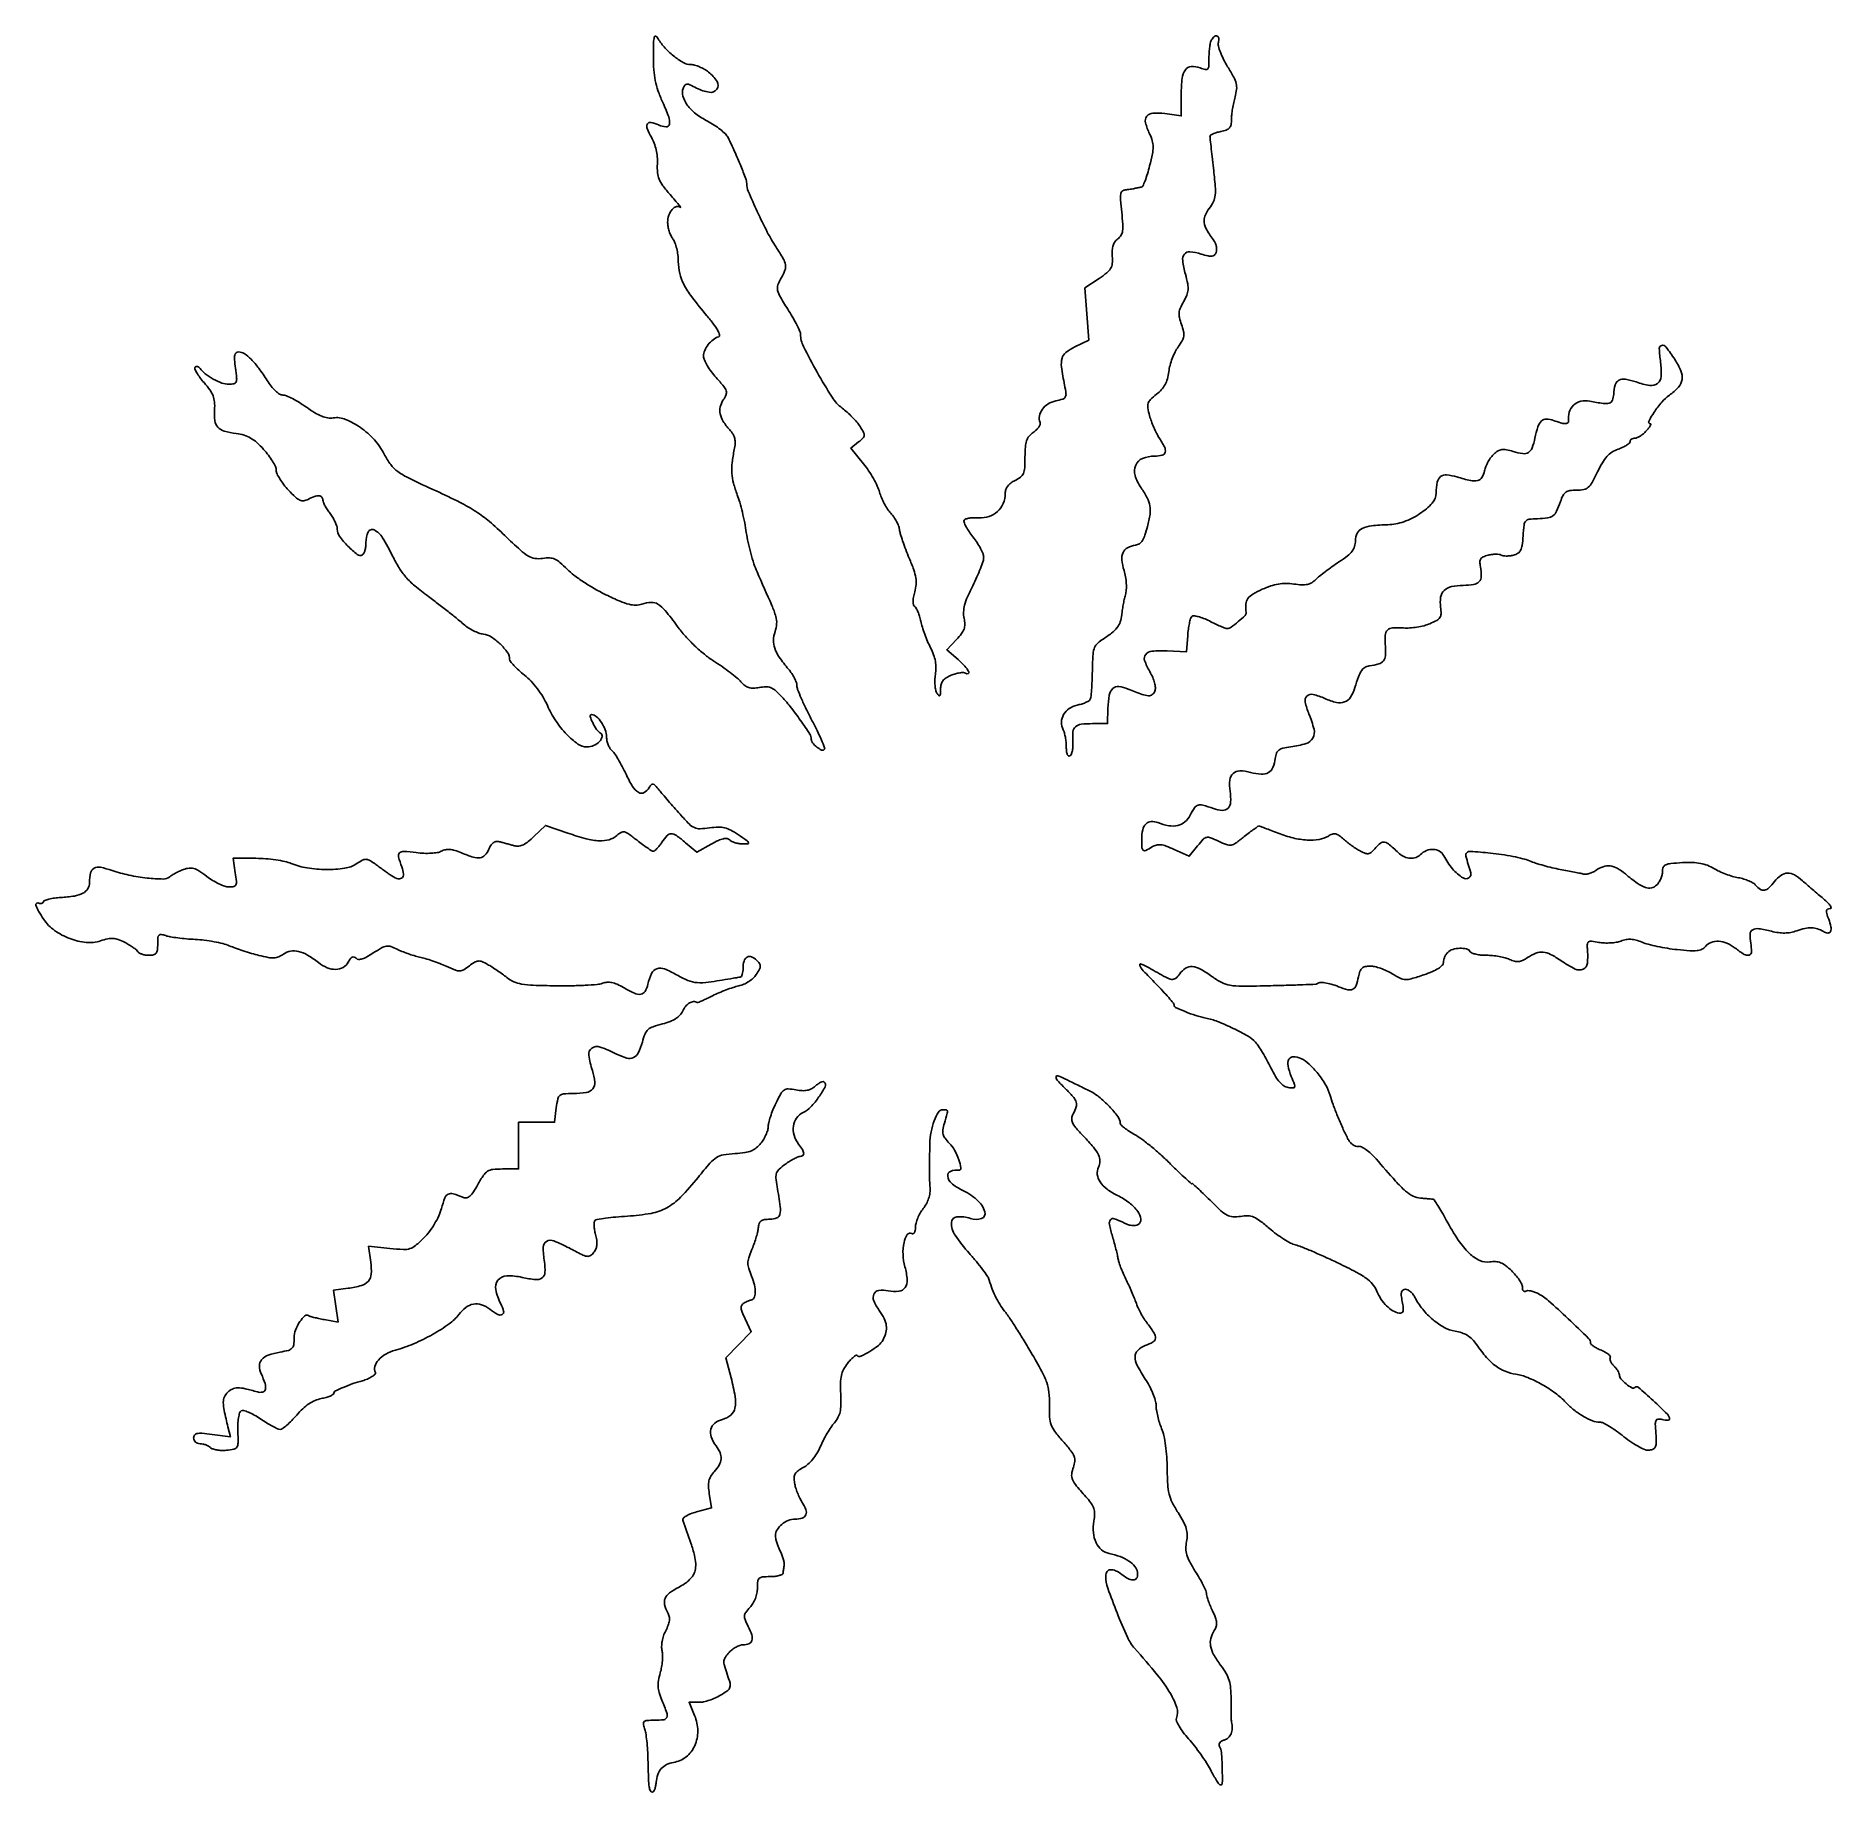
# Model space of a CAD drawing. Extents: x 0 to 500, y 0 to 489.
import ezdxf

# ---------------------------------------------------------------- set-up
doc = ezdxf.new("R2010")
doc.units = 0

msp = doc.modelspace()

# ---------------------------------------------------------------- linework, layer by layer
msp.add_lwpolyline([(172.030409, 483.370843, 0.016977), (172.143482, 479.562973, 0.033253), (172.536943, 476.556207, 0.035554), (173.303415, 473.761515, 0.022648), (174.567226, 470.634125, -0.017411), (176.293674, 466.487426, -0.133308), (176.491218, 464.406393, -0.383977), (175.558216, 463.671537, -0.090607), (173.460063, 464.20015, 0.05287), (171.340281, 464.90706, 0.326883), (170.350877, 464.470401, 0.234015), (170.268721, 463.17932, 0.034352), (171.478928, 460.766386, -0.04308), (172.255636, 459.147987, -0.035509), (172.804008, 457.312789, -0.034295), (173.102373, 455.3494, -0.033503), (173.132922, 453.348115, 0.035152), (173.178195, 450.90865, 0.076172), (173.624419, 449.092141, 0.063198), (174.654026, 447.290378, 0.018334), (176.675573, 444.800962, -0.002808), (178.061685, 443.198389, -0.006578), (179.075185, 441.981172, -0.013091), (179.609123, 441.286039, -0.886561), (179.561021, 441.241324, 0.254028), (178.438242, 441.473863, 0.14373), (177.243211, 440.692939, 0.09706), (176.319732, 439.053402, 0.080033), (176, 437.068685, 0.045676), (176.107156, 435.898123, 0.031173), (176.431283, 434.60119, 0.031475), (176.905449, 433.379248, 0.05367), (177.468197, 432.44113, -0.074612), (178.035213, 431.399781, -0.028322), (178.514453, 429.811434, -0.027289), (178.847929, 427.997829, -0.029973), (178.968197, 426.214817, 0.05416), (179.360416, 422.838105, 0.065048), (180.467431, 419.840493, 0.042542), (182.691871, 416.360172, 0.010566), (186.920768, 411.075475, -0.012647), (188.762261, 408.754499, -0.033166), (189.925467, 406.975628, -0.051241), (190.463898, 405.738206, -0.410198), (190.208567, 405.236189, 0.084114), (188.650431, 404.405932, 0.063738), (187.277452, 403.034819, 0.065174), (186.323326, 401.401185, 0.099942), (186, 399.799772, 0.106765), (186.225725, 398.754708, 0.02705), (187.031729, 397.204754, 0.026341), (188.167913, 395.494137, 0.023943), (189.512268, 393.854741, -0.01048), (191.626954, 391.413051, -0.096669), (192.294972, 390.19041, -0.172197), (192.258541, 389.110855, -0.051359), (191.489582, 387.624445, 0.08599), (190.643702, 385.670129, 0.112435), (190.618478, 383.729125, 0.090518), (191.47198, 381.661456, 0.040099), (193.270729, 379.305987, -0.046003), (194.196383, 378.06376, -0.080201), (194.681664, 376.877775, -0.074357), (194.78899, 375.5373, -0.034648), (194.548871, 373.805987, 0.02322), (193.961685, 370.182374, 0.045016), (193.890619, 367.251783, 0.047044), (194.343431, 364.441311, 0.027894), (195.378225, 361.205696, -0.022216), (196.070834, 359.12184, -0.010175), (196.796683, 356.349921, -0.010054), (197.443818, 353.395723, -0.013674), (197.900586, 350.705696, 0.01867), (198.390917, 347.983092, 0.01272), (199.141758, 344.927611, 0.012833), (200.018055, 342.013067, 0.025069), (200.890244, 339.75, -0.001635), (205.009457, 330.393468, -0.029852), (206.130728, 327.338444, -0.091677), (206.350667, 325.332971, -0.065548), (205.891166, 323.117644, 0.076211), (205.449623, 320.735837, 0.094407), (205.801811, 318.512256, 0.066394), (207.092747, 316.020021, 0.020839), (209.648568, 312.673275, -0.027436), (210.548515, 311.462047, -0.027534), (211.309267, 310.160957, -0.028632), (211.842577, 308.956372, -0.090129), (212, 308.090149, 0.092675), (212.199885, 307.020998, 0.009011), (213.199458, 304.573046, 0.011182), (214.519505, 301.679887, 0.008621), (216.083262, 298.583469, -0.008073), (217.608164, 295.572202, -0.012872), (218.802831, 292.9456, -0.006704), (219.704229, 290.73839, -0.298333), (219.607428, 290.274094, -0.322437), (218.848903, 290.150459, -0.054533), (217.539777, 290.991801, -0.052591), (216.362235, 292.168995, -0.171775), (216, 293.192269, 0.146151), (215.581318, 294.59404, 0.008204), (213.000195, 298.392074, 0.013673), (210.110673, 302.267744, 0.022915), (207.45098, 305.338333, 0.02813), (205.904626, 306.793175, 0.08438), (204.65772, 307.524278, 0.095115), (203.327285, 307.755794, 0.042044), (201.545173, 307.574452, -0.036098), (199.857394, 307.382438, -0.084528), (198.601714, 307.543461, -0.091002), (197.527115, 308.09977, -0.046833), (196.417549, 309.139258, 0.038466), (195.314683, 310.207613, 0.010306), (193.402885, 311.728475, 0.010381), (191.152212, 313.371636, 0.010555), (188.84759, 314.910564, -0.028434), (186.214967, 316.807962, -0.020608), (183.503326, 319.19858, -0.02016), (180.922646, 321.877573, -0.022957), (178.681625, 324.64608, 0.0119), (175.313519, 329.000355, 0.083306), (173.305584, 330.76994, 0.152561), (171.384163, 331.267461, 0.070467), (168.822621, 330.774508, -0.082016), (167.10826, 330.485242, -0.064661), (165.238127, 330.721471, -0.038817), (162.747677, 331.581162, -0.009584), (158.813413, 333.38145, -0.018215), (155.752477, 334.993507, -0.015142), (152.618175, 336.921433, -0.015411), (149.853705, 338.864097, -0.039432), (148.019003, 340.480394, 0.019295), (146.006013, 342.402989, 0.076635), (144.572031, 343.323905, 0.09914), (143.125043, 343.647896, 0.045092), (141.181817, 343.516559, -0.07397), (139.032877, 343.495205, -0.102008), (137.21917, 344.138916, -0.049484), (134.984062, 345.814359, -0.006482), (130.653605, 349.890032, 0.016584), (126.356523, 353.773639, 0.031687), (122.621749, 356.544956, 0.027133), (118.201264, 359.080511, 0.009132), (111.5, 362.303219, -0.00501), (104.062678, 365.804711, -0.041773), (100.860514, 367.696142, -0.078748), (98.890795, 369.622245, -0.041632), (97.081918, 372.53193, 0.066316), (94.329182, 376.509107, 0.053893), (90.446754, 379.950487, 0.057296), (86.314604, 382.224566, 0.137087), (82.868939, 382.626625, -0.081418), (81.372786, 382.635844, -0.052995), (79.705858, 383.10532, -0.040432), (77.767619, 384.068616, -0.019001), (75.425561, 385.603247, 0.016365), (73.463599, 386.903647, 0.019156), (71.519268, 388.002204, 0.018431), (69.823365, 388.798791, 0.100908), (68.836522, 389, -0.14656), (67.955937, 389.263782, -0.041203), (66.814026, 390.158202, -0.036909), (65.604477, 391.456042, -0.028337), (64.478523, 393.034021, 0.018702), (62.139947, 396.448668, 0.036789), (59.992384, 398.939934, 0.047321), (58.084367, 400.518671, 0.150283), (56.51913, 401, 0.180674), (55.834929, 400.744423, 0.168083), (55.460386, 400.094438, 0.069024), (55.394866, 398.832619, 0.012567), (55.655054, 396.5, -0.009742), (55.982622, 393.706615, -0.119846), (55.832634, 392.652252, -0.248822), (55.23943, 392.149352, -0.053917), (53.85843, 392, -0.086922), (51.884223, 392.345816, -0.038629), (49.467335, 393.436849, -0.038631), (47.228835, 394.898578, -0.080334), (45.804373, 396.413075, 0.077606), (45.486816, 396.754393, 0.10651), (45.111147, 396.93787, 0.124677), (44.737647, 396.935641, 0.133626), (44.421292, 396.754625, 0.305705), (44.33002, 396.285191, 0.030614), (44.866706, 395.208843, 0.030207), (45.738052, 393.890832, 0.019001), (46.902954, 392.457748, -0.024823), (48.507786, 390.435827, -0.062503), (49.401731, 388.785451, -0.069956), (49.804332, 387.080522, -0.037804), (49.840277, 384.91992, 0.045724), (49.939537, 381.861983, 0.154998), (50.764215, 380.070347, 0.14044), (52.530088, 378.980836, 0.03512), (55.881866, 378.289019, -0.040709), (58.056084, 377.814896, -0.057532), (59.871321, 377.023747, -0.051685), (61.594194, 375.769608, -0.0259), (63.50295, 373.865054, -0.022569), (64.841547, 372.241793, -0.025412), (65.972742, 370.565552, -0.025851), (66.77892, 369.058251, -0.110306), (67, 368.068321, 0.111103), (67.219995, 367.09049, 0.027541), (68.008849, 365.63845, 0.026805), (69.119821, 364.036402, 0.024057), (70.434381, 362.5009, 0.014685), (72.374984, 360.560706, 0.078659), (73.606773, 359.719928, 0.14242), (74.671286, 359.54923, 0.092124), (75.868639, 359.929698, -0.032059), (77.645946, 360.73901, -0.101962), (78.927998, 360.945886, -0.202666), (79.6974, 360.580699, -0.179373), (80.022236, 359.75, 0.093682), (80.155652, 359.107059, 0.023481), (80.612376, 358.132812, 0.023151), (81.249852, 357.048855, 0.021474), (82, 356, -0.030835), (82.750084, 354.908645, -0.027949), (83.387624, 353.697716, -0.029036), (83.834402, 352.548114, -0.075253), (83.977764, 351.673077, 0.155912), (84.64496, 349.66985, 0.035682), (86.97956, 346.910311, 0.032728), (89.581995, 344.572631, 0.314823), (90.988933, 344.49316, 0.140639), (91.378343, 344.921544, 0.042331), (91.702999, 345.749433, 0.038716), (91.925485, 346.784548, 0.033594), (92, 347.89235, -0.106921), (92.648757, 350.891472, -0.425597), (94.236882, 351.453211, -0.1383), (96.621655, 349.277313, -0.02762), (99.417161, 344.173319, 0.02611), (101.21685, 340.863815, 0.043452), (103.103694, 338.31431, 0.037445), (105.598072, 335.886046, 0.014444), (109.391632, 332.891511, -0.00349), (112.310465, 330.689494, -0.003475), (115.202561, 328.443761, -0.003404), (117.702779, 326.446592, -0.013607), (119.191555, 325.172044, 0.038835), (120.427578, 324.217487, 0.029298), (121.916096, 323.362451, 0.029957), (123.419225, 322.721749, 0.05849), (124.686956, 322.43002, -0.117398), (126.860449, 321.653681, -0.047031), (129.350669, 319.677631, -0.046662), (131.376957, 317.333349, -0.154954), (131.995033, 315.417365, 0.171495), (132.207892, 314.8237, 0.017465), (133.208115, 313.680713, 0.020228), (134.540185, 312.372046, 0.014786), (136.117699, 311.025656, -0.034909), (137.959022, 309.321482, -0.026605), (139.731691, 307.221481, -0.026323), (141.293671, 304.914873, -0.031566), (142.503035, 302.589054, 0.042831), (144.849469, 298.314261, 0.043686), (147.876325, 294.532113, 0.047205), (151.00367, 291.821057, 0.156222), (153.567393, 291, 0.107406), (155.393389, 291.396825, 0.091524), (157.011315, 292.528885, 0.137535), (157.732765, 293.835857, 0.316247), (157.335402, 294.826215, -0.097143), (156.213076, 295.91519, -0.038188), (155.118075, 297.782084, -0.041423), (154.444867, 299.51098, -0.501479), (154.809829, 300, -0.188082), (156.129361, 299.485438, -0.058393), (157.543186, 297.842232, -0.056363), (158.635026, 295.751357, -0.092421), (159, 293.793704, 0.050895), (159.108741, 292.728178, 0.042233), (159.432453, 291.6347, 0.043998), (159.907892, 290.675505, 0.082677), (160.47218, 290.023089, -0.071719), (161.190899, 289.22782, -0.013618), (162.238202, 287.573753, -0.014284), (163.362255, 285.557835, -0.012688), (164.416856, 283.400644, 0.030586), (166.245966, 279.975427, 0.123215), (167.928664, 278.330778, 0.261341), (169.453234, 278.304063, 0.142673), (170.827033, 279.655408, -0.049913), (171.412366, 280.492982, -0.28092), (171.909703, 280.654148, -0.151555), (172.504612, 280.301441, -0.014086), (173.626723, 278.987038, 0.006568), (174.609887, 277.799698, 0.002066), (176.111167, 276.04908, 0.002063), (177.802712, 274.10924, 0.002285), (179.453844, 272.248655, 0.012942), (181.97949, 269.571451, 0.089768), (183.451473, 268.54357, 0.116957), (185.021829, 268.22905, 0.028424), (187.673437, 268.473738, -0.028484), (190.067371, 268.694358, -0.067437), (191.845208, 268.516475, -0.065317), (193.545546, 267.867045, -0.025394), (195.701728, 266.556713, -0.003882), (198.094483, 264.903494, -0.128167), (198.543706, 264.373906, -0.522573), (198.370214, 264.067032, -0.023293), (196.932135, 264, -0.038998), (195.881041, 264.082106, -0.03512), (194.816893, 264.326921, -0.036895), (193.892652, 264.685496, -0.085596), (193.287076, 265.112924, 0.157592), (192.533142, 265.498542, 0.095253), (191.521303, 265.468419, 0.055976), (190.130521, 264.989663, 0.017169), (188.154941, 263.966926), (184.135731, 261.708003), (180.99114, 264.354001, 0.018851), (178.418826, 266.35785, 0.15163), (177.01386, 266.828345, 0.214157), (175.845382, 266.334642, 0.042287), (174.408043, 264.5, -0.01944), (173.72611, 263.542594, -0.026052), (173.031587, 262.734375, -0.025089), (172.406777, 262.142124, -0.178997), (172.022495, 262, -0.138518), (171.564266, 262.129429, -0.008874), (170.380395, 262.885446, -0.012445), (168.989427, 263.859594, -0.008915), (167.482028, 265.014283, 0.010387), (165.120801, 266.81201, 0.099116), (163.975972, 267.340338, 0.187438), (163.035469, 267.211832, 0.057361), (161.847531, 266.362017, -0.115954), (159.724497, 265.189247, -0.080573), (156.991245, 264.879041, -0.052988), (153.317087, 265.448122, -0.018409), (148.184039, 267.01549), (141.938274, 269.176967), (138.729846, 266.040134, -0.025186), (137.172146, 264.663546, -0.052995), (135.812429, 263.796795, -0.071221), (134.603974, 263.397117, -0.110402), (133.510709, 263.443834, -0.000762), (132.592066, 263.692292, -0.000438), (131.485788, 263.994352, -0.000438), (130.374944, 264.29975, -0.000731), (129.440909, 264.558891, 0.074161), (128.398212, 264.688902, 0.13299), (127.576736, 264.445164, 0.10849), (126.881206, 263.772082, 0.039555), (126.212348, 262.566708, -0.074419), (125.096492, 260.848938, -0.17936), (123.780095, 260.144765, -0.112321), (121.88402, 260.31101, -0.021158), (118.599287, 261.522962, 0.023232), (116.755538, 262.194568, 0.05512), (115.324278, 262.473893, 0.071755), (114.115525, 262.400486, 0.071993), (112.978273, 261.988372, -0.080715), (111.857035, 261.603924, -0.028209), (110.157562, 261.411351, -0.025883), (108.144436, 261.401939, -0.021205), (106.00111, 261.594241, 0.016357), (102.53308, 261.939308, 0.21476), (101.3524, 261.499432, 0.269979), (101.054949, 260.397657, 0.024911), (101.961789, 257.600501, -0.068298), (102.427102, 255.585416, -0.273652), (101.905474, 254.487892, -0.2485), (100.629967, 254.352485, -0.060059), (98.706024, 255.406901, -0.000432), (97.699142, 256.129044, -0.000249), (96.488632, 256.999729, -0.000249), (95.274497, 257.87486, -0.000418), (94.255278, 258.611565, 0.030081), (92.86706, 259.494655, 0.134975), (91.939888, 259.719676, 0.117606), (90.960036, 259.454421, 0.020385), (89.30125, 258.461731, -0.109528), (86.054011, 257.232586, -0.037273), (80.992824, 256.882018, -0.037339), (75.616619, 257.313024, -0.060358), (71.205407, 258.558642, 0.045507), (69.441953, 259.113487, 0.017108), (66.892116, 259.576601, 0.016782), (64.065405, 259.894221, 0.019586), (61.366058, 260), (54.976365, 260), (55.615991, 256, -0.011749), (55.947085, 253.563586, -0.131769), (55.801865, 252.60569, -0.247544), (55.226102, 252.146741, -0.049878), (53.877808, 252.02782, -0.081131), (52.703498, 252.233761, -0.026414), (51.06872, 252.902554, -0.025537), (49.301079, 253.850409, -0.02616), (47.654005, 254.966572, 0.017543), (45.483515, 256.49264, 0.07261), (44.031889, 257.163231, 0.104287), (42.729516, 257.267598, 0.058934), (41.186775, 256.880912, 0.015654), (40.095238, 256.426314, 0.013674), (38.983117, 255.884593, 0.013875), (38.004753, 255.339425, 0.039171), (37.36584, 254.888657, -0.180107), (35.486267, 254.23153, -0.021845), (31.044036, 254.515077, -0.025777), (26.008136, 255.322448, -0.029204), (21.2922, 256.622069, 0.031923), (18.052853, 257.495864, 0.173785), (16.282923, 257.238341, 0.219358), (15.319266, 255.971505, 0.052927), (15.015313, 253.285184, -0.135713), (14.517425, 251.531903, -0.136289), (13.190099, 250.286865, -0.081571), (10.79982, 249.495466, -0.024899), (7, 249.086701, 0.018651), (5.251753, 248.920694, 0.026795), (3.723348, 248.633803, 0.025354), (2.541388, 248.28132, 0.223828), (2.16459, 247.907883, -0.113204), (1.965754, 247.601011, -0.124039), (1.659046, 247.423931, -0.116489), (1.289238, 247.407333, -0.091881), (0.91459, 247.552786, 0.314686), (0.298782, 247.518156, 0.306827), (0.108654, 246.923491, 0.060155), (0.812993, 245.285636, 0.018571), (2.25, 243.010954, 0.087937), (5.284927, 239.918382, 0.064632), (9.530637, 237.652152, 0.066055), (14.101054, 236.585424, 0.104415), (18.085919, 237.028356, -0.026308), (20.09831, 237.577014, -0.06893), (21.588269, 237.690358, -0.07251), (23.008387, 237.392889, -0.031511), (24.777963, 236.61482, -0.015865), (26.008555, 235.92813, -0.017749), (27.146795, 235.188559, -0.017299), (28.066164, 234.495023, -0.084284), (28.495605, 234.007112, 0.130042), (28.904149, 233.619905, 0.045615), (29.652234, 233.295839, 0.041556), (30.579019, 233.074375, 0.037892), (31.559017, 233, 0.051226), (32.851072, 233.132721, 0.177235), (33.554197, 233.569198, 0.13934), (33.906781, 234.433032, 0.027663), (34, 236.116631, -0.018012), (34.064683, 237.911561, -0.174728), (34.368872, 238.596391, -0.250829), (34.975271, 238.794193, -0.038207), (36.25, 238.465188, 0.040417), (37.494071, 238.149945, 0.009895), (39.585775, 237.838963, 0.010072), (42.004723, 237.577527, 0.009899), (44.446254, 237.411933, -0.018765), (46.983297, 237.194617, -0.015095), (49.689708, 236.776825, -0.015358), (52.169025, 236.23784, -0.037263), (53.946254, 235.650331, 0.013379), (55.640316, 234.999102, 0.006559), (57.82945, 234.256285, 0.006502), (60.12588, 233.543385, 0.00939), (62.175279, 232.977915, 0.015195), (64.7669, 232.398231, 0.059927), (66.395162, 232.28414, 0.085959), (67.689187, 232.575211, 0.05462), (69.046596, 233.320084, -0.110707), (71.02525, 234.13457, -0.101993), (73.225396, 234.061279, -0.074796), (75.758433, 233.03219, -0.032838), (78.752549, 230.980005, 0.067233), (81.201815, 229.537519, 0.1037), (83.606236, 229.071792, 0.128415), (85.635561, 229.635097, 0.139189), (87.057457, 231.107359, -0.036364), (87.627023, 232.007624, -0.119162), (88.163189, 232.456309, -0.191722), (88.689127, 232.498872, -0.122432), (89.221533, 232.178467, 0.186811), (89.918382, 231.870583, 0.085712), (90.919766, 231.995737, 0.053055), (92.265337, 232.566783, 0.019312), (94.037954, 233.643814, -0.01526), (96.349352, 235.073974, -0.091856), (97.675143, 235.543511, -0.122227), (98.90293, 235.437572, -0.035826), (100.659062, 234.693144, 0.02175), (101.990721, 234.083918, 0.012123), (103.659526, 233.453241, 0.012075), (105.381715, 232.895997, 0.01913), (106.884004, 232.511551, -0.019787), (108.468895, 232.103747, -0.009548), (110.465005, 231.463216, -0.009452), (112.523181, 230.7154, -0.013385), (114.322639, 229.966913, 0.011801), (116.90496, 228.88318, 0.096921), (118.154563, 228.655129, 0.134187), (119.221028, 228.961226, 0.030067), (120.7897, 230.049218, -0.026545), (122.255029, 231.080883, -0.120084), (123.23981, 231.408693, -0.121255), (124.259961, 231.24509, -0.0273), (125.851065, 230.466789, -0.014248), (127.061263, 229.74462, -0.007531), (128.522354, 228.784074, -0.007487), (129.988994, 227.755498, -0.011477), (131.225033, 226.816761, 0.064381), (133.14836, 225.653631, 0.061455), (135.334615, 224.995116, 0.033202), (138.593525, 224.656848, 0.005904), (144.725033, 224.502065, 0.007463), (149.024894, 224.508498, 0.009193), (153.033191, 224.648073, 0.007843), (156.383551, 224.879203, 0.064325), (157.877319, 225.202331, -0.066394), (159.181416, 225.47881, -0.069253), (160.493084, 225.39743, -0.056346), (161.94351, 224.9283, -0.026918), (163.684479, 224.023656, 0.025329), (166.736229, 222.425573, 0.142038), (168.539903, 222.153785, 0.232889), (169.713663, 222.940106, 0.076831), (170.484824, 224.930902, -0.055041), (171.512075, 227.967811, -0.207707), (172.98144, 229.269764, -0.175313), (175.122753, 229.20202, -0.037859), (178.50661, 227.548994, 0.034068), (181.655518, 225.981094, 0.080973), (184.193758, 225.380678, 0.053515), (187.378082, 225.496136, 0.008679), (193.5, 226.487406, -0.00253), (194.320703, 226.630674, -0.002625), (195.132812, 226.763829, -0.002528), (195.836765, 226.871812, -0.011373), (196.25, 226.923489, 0.247583), (196.539144, 227.115862, 0.052242), (196.779687, 227.694564, 0.043407), (196.945372, 228.500379, 0.029015), (197, 229.440983, -0.071963), (197.281795, 231.388769, -0.188574), (198.133362, 232.485712, -0.231649), (199.359886, 232.587289, -0.103557), (200.75027, 231.678302, -0.041383), (201.568078, 230.71263, -0.160189), (201.798658, 229.973207, -0.12199), (201.574234, 229.123343, -0.019773), (200.688193, 227.646875, -0.064044), (199.823547, 226.636745, -0.039867), (198.585474, 225.685282, -0.039136), (197.174131, 224.919179, -0.051661), (195.783884, 224.46486, 0.024961), (194.241897, 224.050475, 0.011682), (192.289641, 223.369088, 0.011542), (190.271474, 222.557735, 0.015868), (188.5, 221.730098, -0.005108), (186.948676, 220.964233, -0.008073), (185.601562, 220.342793, -0.003048), (184.443556, 219.839514, -0.238895), (184.25, 219.852136, 0.15543), (183.222942, 220.087985, 0.110071), (182.085662, 219.733779, 0.089298), (181.014584, 218.832883, 0.066557), (180.192143, 217.522362, -0.076146), (179.407317, 216.323222, -0.067633), (178.270253, 215.357269, -0.053972), (176.686422, 214.56997, -0.026706), (174.538683, 213.905424, 0.022115), (171.926207, 213.123274, 0.100952), (170.57046, 212.317324, 0.112429), (169.713387, 211.08924, 0.0306), (168.954645, 208.831565, -0.04597), (167.868278, 205.900204, -0.173556), (166.498424, 204.544183, -0.179131), (164.609043, 204.38865, -0.049538), (161.788236, 205.487164, 0.033511), (157.212182, 207.440053, 0.23769), (154.890155, 207.135643, 0.286193), (154.029298, 205.188303, 0.044411), (155.034449, 200.895617, -0.051842), (155.731562, 197.706161, -0.204697), (155.165291, 195.823822, -0.181051), (153.344856, 194.789863, -0.0396), (149.69068, 194.5, 0.017117), (147.025737, 194.408744, 0.160772), (145.978361, 193.981547, 0.167629), (145.413201, 193.022558, 0.019005), (145, 190.5), (144.5, 186.5), (139.5, 186.5), (134.5, 186.5), (134.5, 180), (134.5, 173.5), (130.026988, 173.5, 0.023947), (127.305263, 173.369572, 0.116935), (125.855875, 172.875415, 0.107615), (124.722314, 171.763405, 0.018794), (123.166445, 169.185431, -0.017771), (121.929664, 167.126653, -0.065043), (120.943797, 165.97128, -0.120026), (120.048366, 165.487225, -0.163643), (119.139457, 165.548884, 0.022341), (116.238377, 166.599556, 0.19225), (114.890795, 166.495496, 0.190579), (113.978913, 165.491231, 0.021901), (113.00991, 162.535396, -0.037631), (112.238769, 160.411105, -0.028197), (111.089451, 158.202525, -0.027938), (109.68307, 156.111408, -0.034382), (108.138876, 154.338876, -0.019767), (105.792992, 152.171488, -0.101387), (104.249588, 151.319769, -0.088614), (102.400933, 151.086709, -0.013197), (98.64472, 151.379345), (92.728465, 151.997716), (93.331987, 147.594542, -0.048057), (93.466445, 144.249725, -0.16582), (92.663886, 142.26641, -0.146958), (90.742446, 141.046167, -0.035176), (86.998509, 140.272974), (82.918582, 139.725741), (83.583113, 135.294328), (84.247645, 130.862915), (80.373822, 131.564118, -0.006816), (78.859355, 131.859626, -0.009528), (77.514899, 132.167889, -0.006358), (76.403792, 132.46009, -0.113746), (76.081152, 132.634842, 0.377051), (75.013995, 132.636738, 0.067459), (73.592535, 131.005294, 0.056467), (72.399735, 128.652418, 0.089332), (72, 126.43291, -0.033782), (71.871115, 124.527474, -0.164657), (71.396274, 123.572576, -0.134757), (70.382045, 122.998514, -0.019948), (68.057568, 122.509726, 0.042592), (64.804011, 121.670284, 0.132188), (62.950091, 120.400627, 0.185661), (62.335071, 118.663736, 0.100511), (62.852978, 116.423333, -0.028502), (63.893624, 113.744575, -0.133481), (63.972504, 112.107766, -0.294669), (63.226137, 111.368763, -0.123734), (61.75, 111.426205, 0.013723), (58.334338, 112.326321, 0.060105), (56.263271, 112.555392, 0.102364), (54.782531, 112.233702, 0.092123), (53.487188, 111.344331, 0.093295), (52.582644, 110.02031, 0.105752), (52.273677, 108.516032, 0.050699), (52.5242, 106.236426, 0.007431), (53.565768, 101.698794), (54.252732, 98.897588), (49.126366, 99.577625, 0.009518), (46.294996, 99.898506, 0.069317), (44.932442, 99.837698, 0.188891), (44.263102, 99.421412, 0.161641), (44, 98.628831, 0.108782), (44.137412, 98.004713, 0.100803), (44.526272, 97.476226, 0.095927), (45.109722, 97.123109, 0.088476), (45.8, 97, -0.051213), (46.567872, 96.921144, -0.038202), (47.386397, 96.684853, -0.039027), (48.131357, 96.338299, -0.068096), (48.672842, 95.927158, 0.118779), (49.313229, 95.53546, 0.036398), (50.422577, 95.264298, 0.034135), (51.751318, 95.132688, 0.031458), (53.122842, 95.177158, 0.028798), (55.233152, 95.502332, 0.207474), (56.05209, 96.086498, 0.135357), (56.371204, 97.226388, 0.010093), (56.318117, 100.483082, -0.020797), (56.328212, 102.460667, -0.029093), (56.51317, 104.218011, -0.029638), (56.823812, 105.592381, -0.18602), (57.251129, 106.155206, -0.209407), (57.933501, 106.251873, -0.030633), (59.286128, 105.783469, -0.030288), (60.905161, 104.991032, -0.021731), (62.613188, 103.922125, 0.012391), (64.329069, 102.803178, 0.015631), (65.972266, 101.858374, 0.013754), (67.378986, 101.156061, 0.109319), (68.084247, 101, 0.158725), (68.746872, 101.215786, 0.01995), (69.945187, 102.164259, 0.021842), (71.31205, 103.445592, 0.016517), (72.700696, 104.963434, -0.027714), (74.403125, 106.742602, -0.039833), (76.108411, 108.10029, -0.044974), (77.821349, 109.042504, -0.05695), (79.546624, 109.574725, 0.021317), (80.869781, 109.881845, 0.032272), (81.985571, 110.270551, 0.033651), (82.798553, 110.680473, 0.265085), (83, 111.033739, -0.285539), (83.353613, 111.602457, -0.011198), (85.681985, 112.686834, -0.019016), (88.352474, 113.739336, -0.021224), (91, 114.543719, 0.038072), (92.38697, 115.016665, 0.041148), (93.648721, 115.684789, 0.044418), (94.540103, 116.37376, 0.351663), (94.61167, 116.854785, -0.212292), (94.431708, 118.480583, -0.106552), (95.479829, 120.309331, -0.080687), (97.53638, 121.962326, -0.063329), (100.186711, 123.050276, 0.035956), (105.251172, 124.81284, 0.026641), (110.564587, 127.445801, 0.026661), (115.176064, 130.379831, 0.078713), (117.846047, 133.005638, -0.073024), (119.772164, 134.943232, -0.119066), (121.891428, 135.853173, -0.123235), (124.139302, 135.680455, -0.081591), (126.44113, 134.468197, 0.034312), (128.67127, 133.010383, 0.244265), (129.920599, 132.97137, 0.363046), (130.335563, 133.884924, 0.051825), (129.52568, 135.95034, -0.067313), (128.111571, 139.912308, -0.225902), (128.738791, 142.521164, -0.218749), (131.186761, 143.73338, -0.063595), (135.481777, 143.311378, 0.030002), (139.178996, 142.695841, 0.180887), (141.03144, 143.174607, 0.232845), (141.844761, 144.654798, 0.050685), (141.675807, 147.648079, -0.037439), (141.338059, 151.716694, -0.273592), (142.281082, 153.340534, -0.227034), (144.332901, 153.47213, -0.02735), (148.553276, 151.5, 0.006412), (152.072667, 149.672242, 0.074494), (153.543034, 149.189117, 0.191565), (154.524532, 149.398107, 0.087631), (155.487033, 150.318714, 0.065648), (156.046852, 151.339283, 0.070994), (156.304021, 152.443295, 0.060103), (156.26186, 153.722284, 0.031582), (155.92016, 155.278386, -0.025854), (155.62951, 156.533258, -0.033586), (155.50143, 157.706232, -0.035613), (155.529634, 158.659337, -0.177629), (155.759672, 159.132685, -0.15254), (156.364132, 159.435249, -0.006693), (158.720775, 159.786501, -0.010819), (161.566415, 160.109252, -0.007463), (164.800411, 160.35673, 0.029262), (171.374016, 161.149082, 0.081185), (175.748512, 162.698858, 0.075106), (179.592776, 165.636013, 0.022545), (184.481607, 171.172431, -0.0092), (187.777279, 175.111675, -0.070826), (189.591105, 176.684332, -0.101346), (191.511423, 177.431107, -0.027703), (194.757882, 177.801137, 0.020138), (197.499527, 178.071705, 0.060569), (199.313507, 178.553546, 0.078383), (200.689522, 179.372894, 0.05274), (201.967645, 180.685996, 0.033836), (202.745509, 181.82576, 0.029469), (203.402996, 183.112766, 0.030602), (203.858165, 184.351255, 0.072882), (204, 185.319134, -0.063218), (204.13634, 186.393157, -0.016627), (204.626031, 188.059742, -0.01661), (205.315398, 189.935137, -0.016343), (206.131169, 191.770959, -0.014106), (207.530363, 194.464807, -0.118884), (208.450114, 195.464214, -0.162575), (209.598948, 195.77956, -0.032764), (211.731549, 195.522539, 0.031426), (213.477804, 195.307342, 0.064333), (214.851819, 195.40189, 0.075183), (216.014799, 195.822825, 0.059621), (217.106511, 196.596391, -0.031938), (217.881192, 197.212293, -0.048141), (218.632643, 197.634251, -0.060526), (219.257672, 197.82386, -0.244459), (219.625693, 197.70764, -0.325995), (219.830307, 196.3993, -0.033272), (218.114525, 193.547601, -0.037824), (215.844235, 190.761733, -0.090557), (213.699546, 189.195434, 0.12529), (211.895869, 187.677934, 0.121171), (211.009237, 185.463917, 0.109482), (211.210109, 182.905591, 0.088003), (212.468197, 180.44113, -0.023791), (213.535937, 178.880374, -0.106989), (213.901829, 177.843529, -0.269229), (213.650682, 177.249353, -0.162638), (212.90437, 177, 0.102968), (212.302267, 176.874676, 0.017733), (211.244567, 176.369101, 0.018649), (210.027637, 175.674522, 0.015711), (208.792518, 174.852259, 0.028572), (207.081637, 173.480289, 0.121194), (206.349812, 172.40263, 0.109883), (206.164427, 171.052476, 0.021463), (206.473193, 168.602259, -0.007133), (207.342626, 163.001612, -0.088535), (207.26357, 160.858257, -0.252631), (206.402901, 159.853652, -0.092135), (204.5, 159.5, 0.034113), (202.926727, 159.392538, 0.129151), (202.023285, 159.017707, 0.150556), (201.498018, 158.284694, 0.052147), (201.212484, 157, -0.031496), (200.995643, 155.791039, -0.012859), (200.556319, 154.179627, -0.012664), (199.994156, 152.46725, -0.015805), (199.382476, 150.909369, 0.022571), (198.572387, 148.761204, 0.078922), (198.340201, 147.303604, 0.077734), (198.56937, 145.834128, 0.021482), (199.379203, 143.634865, -0.041685), (200.161348, 141.213662, -0.066256), (200.371538, 139.049461, -0.101104), (200.009272, 137.549798, -0.284428), (199.143011, 136.984687, 0.076281), (198.810508, 136.925528, 0.020078), (198.304705, 136.73022, 0.019905), (197.740047, 136.458536, 0.019237), (197.192154, 136.139919, 0.128871), (196.633831, 135.539721, 0.146423), (196.476549, 134.772338, 0.074142), (196.74927, 133.641427, 0.015082), (197.582225, 131.749893), (199.280143, 128.189322), (195.746457, 124.550802), (192.212771, 120.912281), (193.663299, 115.357601, -0.021735), (194.790743, 110.118595, -0.093772), (194.732097, 106.947452, -0.166255), (193.568128, 104.983387, -0.1141), (191.25, 103.779197, 0.10274), (189.102321, 102.724095, 0.169389), (188.016002, 101.043375, 0.148555), (188.139118, 98.876135, 0.0741), (189.468197, 96.44113, -0.061524), (190.578051, 94.52354, -0.117698), (190.872886, 92.779357, -0.114706), (190.349804, 91.059646, -0.056644), (188.984207, 89.213423, 0.049177), (188.008887, 87.935098, 0.082969), (187.500145, 86.690067, 0.069543), (187.375155, 85.196539, 0.025805), (187.60083, 83.094809), (188.233246, 79.139895), (184.03306, 78.008902, 0.024233), (182.367547, 77.472654, 0.047792), (181.120357, 76.861773, 0.068878), (180.370573, 76.244826, 0.278824), (180.257364, 75.688955, -0.003949), (182.478839, 69.308149, -0.022827), (183.470386, 65.879072, -0.044471), (183.810317, 63.582505, -0.076139), (183.629049, 61.658148, -0.078912), (183.088363, 60.39134, -0.055611), (182.122575, 59.177316, -0.04752), (180.748526, 58.036981, -0.031511), (178.984, 56.991838, 0.04041), (176.478916, 55.44726, 0.136001), (175.298448, 53.948519, 0.160478), (175.161778, 52.212683, 0.063015), (176.03035, 49.94329, -0.07186), (176.422732, 48.861384, -0.079982), (176.472458, 47.75278, -0.063225), (176.160967, 46.485851, -0.027479), (175.448974, 44.901327, 0.03828), (174.850532, 43.48874, 0.036406), (174.462394, 41.977652, 0.038501), (174.315649, 40.539444, 0.067759), (174.44729, 39.353993, -0.058044), (174.603532, 38.158413, -0.024309), (174.547235, 36.532949, -0.023655), (174.317297, 34.781407, -0.028323), (173.930876, 33.163621, 0.028735), (173.432022, 31.067494, 0.059635), (173.336276, 29.391301, 0.057865), (173.638537, 27.707996, 0.025633), (174.40221, 25.579801, -0.011901), (175.758393, 22.103673, -0.175607), (175.759051, 20.813843, -0.282655), (174.932523, 20.155385, -0.030449), (172.383369, 20, 0.013122), (170.224252, 19.943326, 0.156921), (169.454345, 19.650195, 0.274754), (169.227435, 19.046308, 0.041824), (169.572901, 17.75, -0.04827), (169.894298, 16.478485, -0.010726), (170.184682, 14.251562, -0.011046), (170.408994, 11.65351, -0.010455), (170.523499, 9, 0.002594), (170.670356, 3.642556, 0.026588), (170.860239, 1.433781, 0.081437), (171.192873, 0.36391, 0.283997), (171.781892, 0, 0.261148), (172.098498, 0.177465, 0.048683), (172.400265, 0.799414, 0.041063), (172.645884, 1.678806, 0.026934), (172.789015, 2.721409, -0.063625), (173.24812, 4.879068, -0.096253), (174.213641, 6.532076, -0.100452), (175.692738, 7.656501, -0.074721), (177.656996, 8.265425, 0.132575), (181.124508, 9.793402, 0.118309), (183.532092, 12.917378, 0.108288), (184.390582, 17.039128, 0.096647), (183.50739, 21.32807), (181.97316, 25), (184.73658, 25.003738, 0.053518), (186.024911, 25.143795, 0.025582), (187.633459, 25.582701, 0.025017), (189.283271, 26.217954, 0.032504), (190.717747, 26.969426, 0.019392), (192.728994, 28.305375, 0.162555), (193.357067, 29.178837, 0.146322), (193.368854, 30.298086, 0.014785), (192.548176, 32.863456, -0.015788), (191.798549, 35.223026, -0.09287), (191.681246, 36.510935, -0.125677), (192.059973, 37.566707, -0.038909), (193.119384, 38.897768, -0.042895), (194.009229, 39.70221, -0.037681), (195.061314, 40.382469, -0.039561), (196.110804, 40.850592, -0.085327), (196.979938, 41, 0.095543), (198.641694, 41.320462, 0.23031), (199.461897, 42.224062, 0.152123), (199.434818, 43.762374, 0.03945), (198.462418, 46.072676, -0.018345), (197.543063, 48.022652, -0.123012), (197.37471, 49.071967, -0.141202), (197.733525, 50.007445, -0.026852), (198.921551, 51.416495, 0.056074), (199.746892, 52.520035, 0.040667), (200.413256, 53.903619, 0.040316), (200.852817, 55.39313, 0.051639), (201, 56.814451, -0.027611), (201.104054, 58.697282, -0.182481), (201.524678, 59.522461, -0.164576), (202.411523, 59.910201, -0.021489), (204.5, 60, 0.026937), (205.849878, 60.072775, 0.040384), (207.008594, 60.29375, 0.047147), (207.84993, 60.613694, 0.252368), (208.125, 61, -0.002444), (208.186348, 61.472027, -0.001194), (208.268967, 62.073437, -0.001184), (208.357859, 62.69846, -0.001716), (208.439567, 63.25, 0.08441), (208.427786, 63.907591, 0.022781), (208.187295, 64.926037, 0.02239), (207.803783, 66.074798, 0.021518), (207.314567, 67.20034, -0.019061), (206.811377, 68.342653, -0.018005), (206.386154, 69.541686, -0.018303), (206.087138, 70.629756, -0.057962), (206, 71.378912, -0.136523), (206.451668, 73.002262, -0.082787), (207.756905, 74.527175, -0.078133), (209.575879, 75.621772, -0.096742), (211.512412, 76, 0.074824), (213.485806, 76.296976, 0.221987), (214.475523, 77.192773, 0.191075), (214.505532, 78.643725, 0.055838), (213.47863, 80.672958, -0.030929), (212.797378, 81.867768, -0.019904), (212.151925, 83.326572, -0.020006), (211.632545, 84.810143, -0.035122), (211.340659, 86.076527, -0.046285), (211.243648, 87.59474, -0.121727), (211.533551, 88.638359, -0.110793), (212.297452, 89.485284, -0.034753), (213.765266, 90.378614, 0.064149), (215.062523, 91.276386, 0.038186), (216.359941, 92.638806, 0.035513), (217.543709, 94.319481, 0.033618), (218.502078, 96.181069, -0.01744), (219.367198, 98.004043, -0.013857), (220.422761, 99.910413, -0.014081), (221.501001, 101.624311, -0.033785), (222.417434, 102.811828, 0.057137), (223.429933, 104.258477, 0.070335), (224.003663, 105.801099, 0.050577), (224.235343, 107.814602, 0.015754), (224.18046, 110.86094, -0.016722), (224.13108, 113.932111, -0.050221), (224.377126, 116.012501, -0.065458), (224.983824, 117.680723, -0.046779), (226.062066, 119.351775, -0.019386), (226.929389, 120.370522, -0.032545), (227.742392, 121.14584, -0.035898), (228.414525, 121.630615, -0.347695), (228.740789, 121.592545, 0.310959), (229.811069, 121.395091, 0.030347), (232.269762, 122.678865, 0.035459), (234.669224, 124.365781, 0.099261), (235.970356, 125.944609, 0.060197), (236.77111, 128.002131, 0.095315), (236.885804, 129.884881, 0.084209), (236.287614, 131.837789, 0.038399), (234.906632, 134.131124, -0.054558), (233.406263, 136.814882, -0.20922), (233.428199, 138.685221, -0.26087), (234.758501, 139.667882, -0.077981), (237.372072, 139.589977, 0.073053), (240.382328, 139.470714, 0.216392), (242.121885, 140.495708, 0.17585), (242.712198, 142.679702, 0.047244), (242.063717, 146.272425, -0.058772), (241.531077, 149.668257, -0.061274), (241.816193, 153.045583, -0.096334), (242.735438, 155.227761, -0.403362), (243.998127, 155.501157, 0.239952), (244.38192, 155.469393, 0.170538), (244.710535, 155.761264, 0.088515), (244.930527, 156.403211, 0.038415), (245, 157.306124, -0.067326), (245.152028, 158.430048, -0.031516), (245.631387, 159.820865, -0.030519), (246.32666, 161.238624, -0.037407), (247.149403, 162.462806, 0.043457), (248.040756, 163.82432, 0.044863), (248.67238, 165.305307, 0.046058), (249.01709, 166.836638, 0.051526), (249.056994, 168.347665, -0.00736), (248.968789, 169.772223, -0.004499), (248.904599, 171.455251, -0.004509), (248.871045, 173.123853, -0.007987), (248.877767, 174.5, -0.000026), (248.90633, 175.865689, -0.000016), (248.940648, 177.5, -0.000016), (248.975068, 179.134311, -0.000026), (249.003946, 180.5, -0.041144), (249.347036, 183.805088, -0.043557), (250.225159, 186.944533, -0.04663), (251.386295, 189.330045, -0.261908), (252.577552, 190, -0.035468), (253.600944, 189.927313, -0.337156), (253.890159, 189.634145, -0.099681), (253.845459, 189.000898, -0.002531), (253.064378, 186.224474, 0.03064), (252.656605, 184.384011, 0.099032), (252.707249, 183.138697, 0.102765), (253.230933, 182.034577, 0.034441), (254.409506, 180.681403, -0.070513), (255.861022, 178.750495, -0.039954), (257.066784, 176.078827, -0.045095), (257.667958, 173.762654, -0.498205), (257.10189, 173.167791, 0.12721), (254.778809, 172.843176, 0.337619), (253.985593, 171.482191, 0.186867), (255.046066, 169.508212, 0.066775), (257.775798, 167.739266, -0.067212), (262.127103, 164.914111, -0.139073), (264.344204, 161.561937, -0.408005), (263.415914, 159.719924, -0.166585), (260.325764, 159.722781, 0.104931), (256.545945, 160.18609, 0.379503), (255.013658, 158.56823, 0.158977), (256.036679, 155.043774, 0.034516), (260.006594, 150, -0.011328), (261.955019, 147.747629, -0.013371), (263.691048, 145.528125, -0.012275), (265.052554, 143.590383, -0.077785), (265.556168, 142.5, 0.025175), (266.400194, 140.01776, 0.022838), (267.51394, 137.548808, 0.023647), (268.790029, 135.303027, 0.036049), (270.121487, 133.5, -0.030984), (271.075052, 132.23568, -0.004174), (272.887902, 129.44375, -0.004804), (274.979369, 126.092488, -0.004029), (277.134147, 122.5, -0.00768), (280.197613, 117.110318, -0.040974), (281.575603, 114.021258, -0.060629), (282.170191, 111.319004, -0.029973), (282.295256, 107.802007, 0.019241), (282.343808, 104.357532, 0.076269), (282.773099, 102.290918, 0.073919), (283.808783, 100.415785, 0.017399), (286.086501, 97.63907, -0.011976), (288.298879, 95.000877, -0.072545), (289.197236, 93.464281, -0.123546), (289.384166, 92.121943, -0.064048), (288.986855, 90.465427, 0.062199), (288.511059, 88.513405, 0.134084), (288.743048, 86.996238, 0.070471), (289.848723, 85.228821, 0.00874), (292.838979, 81.800207, -0.034243), (294.053025, 80.255896, -0.078307), (294.684175, 78.920376, -0.077967), (294.875519, 77.451811, -0.033717), (294.690979, 75.483155, 0.060809), (294.562257, 72.218399, 0.089033), (295.298764, 69.445981, 0.107082), (296.810728, 67.459588, 0.127712), (298.921439, 66.432723, -0.037422), (301.992586, 65.571006, -0.058896), (304.436811, 64.341649, -0.074093), (306.093689, 62.854135, -0.137893), (306.819551, 61.216582, -0.115891), (306.692176, 59.76585, -0.28029), (305.904994, 59.094819, -0.159453), (304.493204, 59.318144, -0.043635), (302.55887, 60.531803, 0.047868), (300.746873, 61.647486, 0.133321), (299.292579, 61.928921, 0.229277), (298.368025, 61.393791, 0.149946), (298, 60.194189, 0.083732), (298.578168, 56.76589, 0.011249), (301.140687, 49.88806, 0.011705), (304.014435, 43.139037, 0.075619), (306.027619, 40.045442, -0.010969), (312.323143, 32.660346, -0.036111), (315.998092, 27.422349, -0.058106), (317.761366, 23.510945, -0.170074), (317.675412, 20.596522, 0.195664), (317.6916, 19.788809, 0.030522), (318.425462, 18.335146, 0.029787), (319.564582, 16.626789, 0.020959), (321.034423, 14.844286, -0.017059), (322.687481, 12.871135, -0.011697), (324.431716, 10.527696, -0.011803), (326.007316, 8.188935, -0.023346), (327.124075, 6.25, 0.010355), (328.006628, 4.621301, 0.015752), (328.846062, 3.248438, 0.010356), (329.588752, 2.165193, 0.241824), (329.910334, 2, 0.411506), (330.449727, 2.534426, 0.007936), (330.421203, 6.842869, 0.012791), (330.219849, 11.028116, 0.120559), (329.669033, 12.726499, -0.160736), (329.551185, 13.219086, -0.139871), (329.739697, 13.717108, -0.100681), (330.237145, 14.162568, -0.055632), (330.985479, 14.495391, 0.108166), (332.143387, 15.162715, 0.11179), (332.900084, 16.245794, 0.093484), (333.199173, 17.715655, 0.055565), (333.026087, 19.5, -0.042222), (332.945804, 20.147695, -0.003727), (332.893864, 21.79727, -0.004855), (332.865645, 23.768931, -0.003762), (332.871923, 25.916238, 0.022443), (332.768872, 28.908059, 0.054874), (332.355509, 31.069674, 0.057396), (331.495126, 33.031766, 0.026551), (329.964258, 35.36324, -0.029428), (328.023202, 38.356799, -0.084096), (327.1784, 40.681094, -0.110364), (327.259969, 42.770714, -0.074988), (328.209171, 44.963328, 0.066483), (328.731054, 46.114991, 0.096052), (328.843661, 47.224038, 0.068638), (328.536108, 48.553192, 0.020133), (327.709171, 50.483686, -0.012506), (327.054853, 51.949044, -0.014106), (326.502069, 53.388153, -0.013421), (326.101212, 54.632316, -0.071332), (326, 55.338146, 0.104997), (325.841184, 56.086097, 0.011843), (325.094998, 57.66233, 0.013938), (324.098936, 59.513229, 0.0109), (322.919143, 61.466446, -0.017225), (321.36575, 64.11325, -0.052328), (320.570133, 66.039381, -0.068807), (320.308019, 67.776518, -0.049492), (320.477788, 69.73329, 0.048474), (320.650466, 71.677724, 0.068764), (320.398856, 73.393479, 0.05333), (319.626837, 75.274404, 0.018179), (318.126513, 77.821063, -0.024925), (316.500469, 80.668232, -0.056715), (315.639069, 82.986531, -0.046908), (315.232954, 85.697465, -0.012708), (315.104653, 90.039839, 0.016133), (314.985067, 93.325026, 0.017556), (314.654064, 96.50374, 0.018737), (314.159916, 99.276969, 0.045525), (313.536784, 101.25772, -0.022788), (312.947995, 102.869665, -0.017619), (312.450173, 104.672585, -0.017936), (312.104671, 106.391967, -0.040246), (311.995719, 107.717881, 0.072713), (311.792529, 109.092909, 0.024604), (311.11396, 111.004628, 0.023872), (310.145283, 113.072879, 0.025239), (309, 115, -0.025809), (306.739294, 118.813873, -0.12146), (306.134301, 121.267637, -0.208237), (306.886225, 122.994805, -0.097472), (309, 124.306102, 0.041912), (311.153893, 125.332502, 0.238671), (311.821703, 126.36583, 0.170274), (311.491476, 127.762726, 0.020332), (309.643886, 130.405609, -0.019724), (308.685181, 131.773447, -0.015504), (307.753048, 133.325398, -0.01577), (306.975973, 134.824121, -0.036819), (306.515575, 136, 0.019132), (306.083896, 137.228768, 0.007179), (305.389081, 138.91688, 0.0071), (304.579101, 140.735446, 0.008562), (303.765063, 142.419166, -0.012672), (302.982513, 144.072292, -0.011885), (302.266938, 145.798322, -0.011945), (301.705418, 147.359097, -0.039471), (301.443121, 148.419166, 0.016135), (301.229042, 149.497784, 0.00482), (300.833855, 151.127935, 0.004828), (300.354528, 152.950796, 0.005208), (299.851566, 154.718486, -0.019511), (299.012316, 158.024512, -0.213055), (299.291924, 159.334764, -0.327963), (300.326979, 159.662784, -0.0376), (302.716203, 158.646757, 0.033225), (304.012447, 158.082099, 0.049243), (305.213435, 157.780559, 0.059384), (306.241024, 157.750795, 0.116498), (307.012919, 158.007985, 0.292227), (307.735668, 159.509547, 0.124952), (306.897452, 161.679434, 0.076169), (304.563646, 164.089631, 0.049694), (301.256917, 166.117674, -0.046976), (298.338238, 167.886007, -0.085841), (296.423924, 169.896368, -0.116202), (295.642201, 171.983936, -0.148279), (295.983039, 174, 0.119652), (296.367598, 175.690177, 0.109971), (295.954521, 177.426839, 0.06273), (294.568712, 179.551864, 0.015642), (291.783903, 182.635914, -0.012233), (289.631673, 184.986992, -0.070355), (288.714144, 186.398718, -0.135208), (288.518444, 187.559205, -0.097728), (288.903759, 188.820172, 0.040181), (289.756121, 190.775518, 0.151478), (289.795862, 192.095828, 0.113534), (289.077028, 193.42209, 0.018015), (287.027778, 195.583333, -0.010814), (284.636187, 198.03397, -0.165977), (284.158521, 199.096108, -0.551069), (284.622541, 199.454111, -0.027767), (286.75, 198.540278, 0.001242), (288.072631, 197.887047, 0.000559), (289.812584, 197.035488, 0.000553), (291.652776, 196.139937, 0.000754), (293.314116, 195.336788, -0.057795), (296.064063, 193.596339, -0.032056), (298.989832, 190.904317, -0.028929), (301.382168, 188.092972, -0.163229), (302, 186.250863, 0.210864), (302.20314, 185.790594, 0.019148), (303.184961, 184.961555, 0.022221), (304.488567, 184.033843, 0.01551), (306.033908, 183.101099, -0.032588), (307.989064, 181.827992, -0.011341), (310.635395, 179.752795, -0.011209), (313.453885, 177.32964, -0.012828), (316.033908, 174.886321, 0.003537), (318.322479, 172.636901, 0.006248), (320.247461, 170.817528, 0.002214), (321.874264, 169.331284, 0.650407), (322, 169.387053, -0.64795), (322.124195, 169.442654, -0.003155), (323.474329, 168.221583, -0.007447), (325.093582, 166.693466, -0.004171), (327.018992, 164.78993, 0.010459), (330.04486, 161.872762, 0.065522), (331.795431, 160.635298, 0.108649), (333.400287, 160.194543, 0.053164), (335.528947, 160.310985, -0.04833), (337.585867, 160.443406, -0.091372), (339.204127, 160.090806, -0.064471), (340.936604, 159.086078, -0.014781), (343.564612, 156.944079, 0.018845), (345.502404, 155.390682, 0.018421), (347.566064, 153.975182, 0.018671), (349.466552, 152.869208, 0.063353), (350.804656, 152.360707, -0.036219), (352.367843, 151.861646, -0.005353), (355.43336, 150.593869, -0.006012), (359.027556, 149.010861, -0.005138), (362.776994, 147.258648, -0.008613), (367.674462, 144.803653, -0.035187), (370.505367, 143.059272, -0.058857), (372.249125, 141.466539, -0.079446), (373.37209, 139.653275, 0.044413), (374.613285, 137.296297, 0.053845), (376.185238, 135.356598, 0.060733), (377.933311, 133.997565, 0.098767), (379.698254, 133.368023, 0.138667), (380.385068, 133.45771, 0.23022), (380.759234, 133.890554, 0.095595), (380.823719, 134.814888, 0.016123), (380.552059, 136.574193, -0.017992), (380.290242, 138.312819, -0.090617), (380.356012, 139.289258, -0.193683), (380.731041, 139.802945, -0.140295), (381.419503, 140, -0.120683), (382.081697, 139.837806, -0.05523), (382.825365, 139.339063, -0.05014), (383.530945, 138.610675, -0.048783), (384.08481, 137.75, 0.052434), (386.239888, 134.454124, 0.046696), (389.111202, 131.535267, 0.049196), (392.26304, 129.369835, 0.086489), (395.244449, 128.34492, -0.040654), (397.128422, 127.884224, -0.058778), (398.678834, 127.157135, -0.059076), (400.011904, 126.092411, -0.041589), (401.242945, 124.618057, 0.024034), (404.043776, 121.013925, 0.053833), (406.566712, 118.642063, 0.06624), (409.175555, 117.166662, 0.058123), (412.197634, 116.342324, -0.060801), (415.516179, 115.418062, -0.030119), (419.452359, 113.500611, -0.029905), (423.233183, 111.059496, -0.047676), (426.102306, 108.500179, 0.038553), (428.365303, 106.4063, 0.035679), (430.979997, 104.624374, 0.037597), (433.533127, 103.385656, 0.094419), (435.55718, 103, -0.119034), (436.484728, 102.776007, -0.01671), (438.219431, 101.811775, -0.018297), (440.22746, 100.503832, -0.014628), (442.294014, 98.954977, 0.019021), (444.490739, 97.3385, 0.028238), (446.539486, 96.110728, 0.031341), (448.2841, 95.330025, 0.125696), (449.437175, 95.204977, 0.08866), (450.509411, 95.559011, 0.182281), (451.080226, 96.217201, 0.093557), (451.284181, 97.425267, 0.014103), (451.167037, 99.888327, -0.009511), (451.017386, 102.524495, -0.116761), (451.211159, 103.50669, -0.289363), (451.765661, 103.870144, -0.068266), (452.917037, 103.731946, 0.027846), (453.714302, 103.57025, 0.049667), (454.382227, 103.540059, 0.072947), (454.835848, 103.631879, 0.324756), (454.979906, 103.84362, 0.193538), (454.368629, 105.238768, 0.008286), (450.39821, 109.004347, 0.006354), (446.252606, 112.711682, 0.394301), (445.347349, 112.680683, -0.333141), (444.48487, 112.557167, -0.04585), (442.883146, 113.635534, -0.045648), (441.427704, 115.062212, -0.177878), (441, 116.226416, 0.108575), (440.900421, 116.679583, 0.031001), (440.556675, 117.316978, 0.029644), (440.068419, 118.006946, 0.027579), (439.490809, 118.652048, -0.04058), (438.949783, 119.288824, -0.052648), (438.570784, 119.953891, -0.063059), (438.395364, 120.548639, -0.180533), (438.478099, 120.964564, 0.306814), (438.461583, 121.359291, 0.061877), (437.951223, 121.895391, 0.046094), (437.096522, 122.472964, 0.027369), (435.987291, 123.005264, -0.020505), (434.843033, 123.535182, -0.029122), (433.877517, 124.104707, -0.028818), (433.170506, 124.640823, -0.219527), (433, 125.010456, 0.202402), (432.436937, 126.344423, 0.003669), (426.757158, 131.793169, 0.007741), (421.261759, 136.829342, 0.060837), (418.418965, 138.794362, 0.032768), (417.403108, 139.24531, 0.038565), (416.390292, 139.531262, 0.042236), (415.518318, 139.630797, 0.146742), (414.976287, 139.485345, -0.162115), (414.606332, 139.397886, -0.190877), (414.286784, 139.558805, -0.124541), (414.07069, 139.97463, -0.057929), (414, 140.58272, 0.115696), (413.801476, 141.429192, 0.030758), (413.105202, 142.638995, 0.029488), (412.119766, 143.955143, 0.026613), (410.953878, 145.194511, 0.02731), (409.303579, 146.607605, 0.067264), (407.921445, 147.397473, 0.08076), (406.540995, 147.711523, 0.054764), (404.926994, 147.635775, -0.149969), (402.116887, 148.035801, -0.081575), (399.216916, 150.02793, -0.055125), (396.151602, 153.697217, -0.022828), (392.821816, 159.25, 0.007136), (391.58938, 161.459553, 0.010927), (390.452726, 163.334802, 0.005657), (389.45187, 164.868834, 0.215532), (389.110675, 165.081242, 0.011187), (388.728345, 165.123424, 0.001197), (387.838797, 165.199326, 0.001473), (386.778875, 165.284067, 0.001185), (385.638422, 165.369148, -0.098133), (383.551246, 165.941703, -0.065082), (381.485658, 167.334787, -0.029643), (378.668339, 170.136399, -0.004144), (373.243394, 176.313772, 0.026275), (371.855778, 177.759509, 0.034858), (370.442739, 178.910809, 0.038214), (369.175621, 179.666235, 0.159752), (368.308444, 179.79232, -0.129208), (367.551628, 179.856462, -0.074836), (366.7414, 180.289605, -0.063779), (365.974026, 181.030313, -0.050289), (365.345351, 182, -0.013172), (363.961795, 184.876189, -0.008911), (362.530834, 188.221499, -0.008955), (361.276458, 191.470328, -0.0198), (360.463447, 194, 0.065149), (359.260255, 196.834091, 0.03474), (357.103072, 199.980147, 0.034705), (354.596564, 202.725877, 0.083696), (352.325327, 204.26154, 0.098989), (350.23618, 204.751122, 0.284956), (349.000441, 204.039739, 0.178182), (348.739905, 202.198891, 0.045961), (349.652421, 199.289449, -0.006983), (350.556873, 197.036861, -0.160476), (350.590845, 196.352618, -0.345596), (350.189607, 196.055948, -0.02802), (348.794941, 196.17456, -0.111053), (347.596463, 196.628501, -0.067042), (346.446757, 197.631089, -0.047217), (345.270219, 199.260442, -0.019267), (343.976996, 201.670432, 0.011436), (342.87908, 203.795663, 0.010862), (341.666874, 205.905759, 0.010875), (340.514348, 207.72414, 0.037242), (339.655693, 208.827962, 0.079595), (337.6011, 210.477154, 0.016489), (333.487489, 212.64257, 0.018043), (329.118126, 214.570215, 0.047324), (325.832091, 215.532336, -0.029025), (323.078065, 216.230533, -0.020881), (320.095444, 217.312785, -0.012597), (317.426474, 218.488791, -0.290419), (317, 219.161103, 0.173263), (316.830128, 219.636601, 0.005679), (315.512761, 221.208284, 0.010254), (313.877145, 223.037934, 0.006883), (311.93706, 225.063942, -0.00586), (308.430591, 228.710738, -0.087189), (307.463886, 230.185838, -0.672102), (307.836127, 230.564139, -0.032374), (310.033489, 229.48975, 0.004438), (314.692933, 226.879684, 0.077534), (316.320405, 226.291169, 0.221665), (317.412871, 226.563209, 0.069978), (318.58962, 227.824488, -0.097972), (320.229522, 229.397125, -0.163441), (322.066709, 229.856708, -0.108164), (324.369299, 229.158581, -0.030302), (327.552997, 227.115873, 0.036195), (330.290551, 225.404579, 0.082756), (332.593473, 224.638372, 0.041178), (335.862452, 224.396861, 0.003787), (344, 224.528193, 0.001547), (348.810219, 224.657166, 0.002503), (352.901563, 224.800033, 0.0004), (356.520468, 224.947444, 0.167388), (356.75, 225.03732, -0.160276), (357.596642, 225.382434, -0.049254), (358.9937, 225.341613, -0.039985), (360.760795, 224.969465, -0.023759), (362.794018, 224.261652, 0.031197), (365.3646, 223.409394, 0.180153), (366.765231, 223.548113, 0.194715), (367.670891, 224.558127, 0.037259), (368.345838, 226.979191, -0.036031), (368.775126, 228.533791, -0.121132), (369.351672, 229.408918, -0.136603), (370.224325, 229.858402, -0.051072), (371.606966, 230, -0.058777), (372.86889, 229.851141, -0.025298), (374.497604, 229.373217, -0.024608), (376.199626, 228.683094, -0.029797), (377.716378, 227.866271, 0.022824), (379.984595, 226.603666, 0.107733), (381.419851, 226.240765, 0.080722), (383.067597, 226.452965, 0.009622), (386.584412, 227.573356, 0.018371), (388.925145, 228.466181, 0.041009), (390.611144, 229.350596, 0.056988), (391.671825, 230.206453, 0.196994), (392, 231.007086, -0.062433), (392.087447, 231.704684, -0.03912), (392.3525, 232.484581, -0.038805), (392.740543, 233.223831, -0.056171), (393.2, 233.8, -0.122854), (394.591181, 234.635649, -0.066271), (396.57549, 234.964197, -0.069165), (398.454655, 234.763544, -0.195624), (399.5, 234, 0.16972), (399.978472, 233.612298, 0.031671), (401.080328, 233.29375, 0.030709), (402.475766, 233.073264, 0.023832), (404.011964, 233, -0.024932), (405.686398, 232.916454, -0.019215), (407.498216, 232.664581, -0.019578), (409.176505, 232.296841, -0.043194), (410.411983, 231.858149, 0.040998), (411.80096, 231.358086, 0.091015), (412.918011, 231.266174, 0.086267), (414.032351, 231.576428, 0.034111), (415.423853, 232.358149, -0.051232), (417.786589, 233.581215, -0.117209), (419.759929, 233.863205, -0.097751), (421.874973, 233.240569, -0.028925), (424.785188, 231.5, 0.033386), (428.740902, 229.181748, 0.227659), (430.940663, 229.147285, 0.269202), (432.103527, 230.801069, 0.044091), (432.098553, 234.871979, -0.040729), (432.087849, 236.221191, -0.256664), (432.449408, 236.77794, -0.156609), (433.258639, 236.926583, -0.014104), (435.319633, 236.599815, 0.035866), (436.829709, 236.427307, 0.02571), (438.529269, 236.443221, 0.026114), (440.154507, 236.627639, 0.04957), (441.424436, 236.971271, -0.046422), (442.855723, 237.36823, -0.058818), (444.224641, 237.450831, -0.053721), (445.669492, 237.210879, -0.030977), (447.337137, 236.632495, 0.035251), (449.023778, 236.063612, 0.011939), (451.546842, 235.470309, 0.011806), (454.375501, 234.945438, 0.013294), (457.11619, 234.578006, 0.009967), (460.582757, 234.276521, 0.044101), (462.628476, 234.320155, 0.079792), (463.969587, 234.689466, 0.113005), (464.949329, 235.438945, -0.128208), (466.550872, 236.589685, -0.105567), (468.635365, 236.921094, -0.089254), (470.970972, 236.372446, -0.064529), (473.272871, 235, 0.027485), (475.780137, 233.241792, 0.22157), (477.140766, 233.077023, 0.323627), (477.804312, 233.988562, 0.04721), (477.583358, 236.407356, -0.056078), (477.399685, 238.904998, -0.260161), (478.125835, 240.095592, -0.168783), (479.821027, 240.403491, -0.023463), (483.373457, 239.677238, 0.02818), (485.305712, 239.301151, 0.038596), (487.073865, 239.197179, 0.04117), (488.743337, 239.365886, 0.040041), (490.378772, 239.806281, -0.030548), (492.676076, 240.471868, -0.06151), (494.550464, 240.656263, -0.072482), (496.20454, 240.373151, -0.061057), (497.816531, 239.621744, 0.114662), (499.048879, 239.199875, 0.327147), (499.78621, 239.632728, 0.156256), (499.913208, 240.929798, 0.037147), (499.291696, 243.038165, -0.014332), (498.737646, 244.643852, -0.107539), (498.66627, 245.440598, -0.260598), (498.96728, 245.849337, -0.106949), (499.663589, 246, 0.388666), (499.937612, 246.250909, 0.170962), (499.804895, 246.769276, 0.054749), (499.074662, 247.638558, 0.018097), (497.826725, 248.747595, -0.002896), (496.371243, 249.963949, -0.002031), (494.745852, 251.349727, -0.002049), (493.200164, 252.689491, -0.004283), (492.010218, 253.747595, 0.053822), (489.743177, 255.393054, 0.13886), (487.798603, 255.877899, 0.15131), (485.996589, 255.256743, 0.068103), (484.17866, 253.5, -0.033721), (482.618053, 251.769884, -0.144228), (481.400255, 251.131286, -0.198524), (480.263439, 251.356368, -0.072792), (479.021962, 252.473538, 0.086888), (478.303014, 253.084938, 0.030186), (477.086224, 253.704617, 0.028914), (475.636344, 254.23859, 0.029833), (474.149517, 254.595222, -0.028704), (472.520962, 254.981966, -0.017215), (470.636418, 255.61691, -0.017212), (468.798908, 256.380453, -0.028553), (467.314885, 257.163143, 0.0437), (465.50466, 258.048955, 0.04594), (463.59781, 258.588868, 0.039003), (461.370696, 258.826144, 0.02008), (458.564885, 258.792523, 0.009983), (455.343977, 258.559888, 0.081598), (453.921589, 258.189257, 0.188848), (453.243337, 257.503314, 0.101966), (453, 256.322494, -0.060147), (452.885382, 255.373125, -0.039059), (452.538975, 254.322101, -0.038968), (452.031544, 253.333829, -0.058353), (451.430554, 252.573411, -0.145842), (449.961296, 251.778829, -0.136798), (448.256045, 251.891186, -0.071859), (446.006175, 253.065855, -0.017307), (442.673275, 255.648568, 0.043707), (440.39761, 257.227275, 0.100044), (438.424622, 257.880503, 0.113986), (436.519927, 257.676516, 0.067596), (434.472506, 256.639923, -0.042353), (433.606967, 256.145496, -0.037984), (432.638799, 255.782828, -0.040025), (431.715628, 255.593312, -0.088503), (431, 255.632049, 0.007658), (430.129026, 255.82253, 0.001319), (428.471875, 256.15389, 0.001436), (426.524259, 256.53218, 0.001283), (424.5, 256.913945, -0.012957), (422.329766, 257.375948, -0.00942), (419.940625, 257.997467, -0.009528), (417.694743, 258.673537, -0.020535), (416, 259.297007, 0.037497), (414.160164, 259.903901, 0.012122), (411.358496, 260.528711, 0.012011), (408.198499, 261.074922, 0.013204), (405.11403, 261.449139, 0.004298), (399.525108, 261.929451, 0.217883), (398.519198, 261.560065, 0.272083), (398.264833, 260.598086, 0.006567), (399.616631, 256, -0.331762), (399.101693, 254.55168, -0.295092), (397.475104, 254.527888, -0.077688), (394.531149, 257.08057, -0.056496), (392.120925, 260.691805, 0.137747), (390.938592, 261.96241, 0.124794), (389.221211, 262.492332, 0.11256), (387.313907, 262.158673, 0.097315), (385.623409, 261.023409, -0.118313), (384.386851, 260.265493, -0.088567), (382.798596, 260.045455, -0.084812), (381.169137, 260.389742, -0.094959), (379.817502, 261.25, 0.011616), (377.036611, 263.75331, 0.113925), (375.647789, 264.481319, 0.22739), (374.522708, 264.263501, 0.063015), (373.188644, 262.984637, -0.029591), (372.085875, 261.776475, -0.136493), (371.262917, 261.326357, -0.143601), (370.348952, 261.37765, -0.033991), (368.932996, 261.991843, -0.022602), (367.836158, 262.623386, -0.012173), (366.541315, 263.494048, -0.012101), (365.262287, 264.447357, -0.018587), (364.207651, 265.339062, 0.026893), (362.91214, 266.398052, 0.107365), (361.980322, 266.811493, 0.136571), (361.085791, 266.750772, 0.054807), (359.971219, 266.214099, -0.100055), (357.428163, 265.260368, -0.053938), (354.072686, 265.087138, -0.046224), (350.176946, 265.670244, -0.033639), (346, 267, 0.002043), (344.031768, 267.766526, 0.003139), (342.32085, 268.4125, 0.001062), (340.839189, 268.957735, 0.087846), (340.600484, 269, 0.156628), (340.380473, 268.929347, 0.002379), (339.280594, 268.133758, 0.00614), (338.010015, 267.181303, 0.00399), (336.564291, 266.051092, -0.01317), (334.138938, 264.225773, -0.110657), (332.884218, 263.697642, -0.133987), (331.626563, 263.80911, -0.022549), (329.379872, 264.758676, 0.016389), (327.112708, 265.749977, 0.149451), (326.051041, 265.83799, 0.154315), (325.137781, 265.314839, 0.017811), (323.580358, 263.498318), (321.254543, 260.581468), (317.04482, 262.479789, 0.016698), (314.794523, 263.405416, 0.060411), (313.291364, 263.767171, 0.091461), (312.096798, 263.687113, 0.077382), (310.931117, 263.189055, -0.020933), (309.150091, 262.177835, -0.286438), (308.440273, 262.23718, -0.222465), (308.065731, 262.936599, -0.013462), (308, 265.377555, -0.056931), (308.29183, 267.932242, -0.138448), (309.197361, 269.579505, -0.183074), (310.638135, 270.241819, -0.113457), (312.5, 269.946701, 0.051944), (315.524831, 269.079024, 0.1003), (318.03225, 269.140154, 0.120544), (320.014908, 270.13294, 0.097654), (321.5, 272, -0.027477), (322.725546, 274.081207, -0.177471), (323.692627, 274.789851, -0.14002), (325.011733, 274.793631, -0.015017), (327.958164, 273.864739, 0.067985), (330.480516, 273.354306, 0.219571), (332.036752, 273.955006, 0.183557), (332.764569, 275.643097, 0.047083), (332.613092, 278.663948, -0.060104), (332.538095, 281.770852, -0.184398), (333.458068, 283.624775, -0.191395), (335.349947, 284.352594, -0.065198), (338.318208, 283.930745, 0.050718), (341.269836, 283.423968, 0.147052), (343.268904, 283.877981, 0.16668), (344.534737, 285.306363, 0.070053), (345.190639, 287.82318, -0.057317), (345.527871, 289.266265, -0.147612), (346.158291, 290.117978, -0.105519), (347.302838, 290.643228, -0.021755), (349.5, 291.035056, 0.040293), (353.766172, 291.960055, 0.195076), (355.656467, 293.4867, 0.189807), (355.978074, 295.928394, 0.037915), (354.569028, 300.180549, -0.044408), (353.518273, 303.494752, -0.260157), (354.0232, 305.182072, -0.259959), (355.724869, 305.639021, -0.044358), (359.010032, 304.495476, 0.047756), (362.237606, 303.39646, 0.148279), (364.50777, 303.53661, 0.167401), (366.149791, 304.885759, 0.065206), (367.366904, 307.603585, -0.014038), (368.34529, 310.566966, -0.061116), (369.179381, 312.212875, -0.106631), (370.127818, 313.127423, -0.102613), (371.381929, 313.58555, 0.033331), (373.996724, 314.149344, 0.150087), (375.292009, 314.992344, 0.156243), (375.86241, 316.396275, 0.03702), (375.867348, 318.955416, -0.029852), (375.828717, 322.072908, -0.18311), (376.457605, 323.521824, -0.188181), (377.877322, 324.167917, -0.031796), (380.913934, 324.142085, 0.035748), (382.632451, 324.141036, 0.022163), (384.638038, 324.373054, 0.022194), (386.607867, 324.780306, 0.036898), (388.215207, 325.316559, 0.024108), (390.165516, 326.244239, 0.124698), (391.040124, 327.043327, 0.145855), (391.357428, 328.096224, 0.037209), (391.229027, 329.892897, -0.075443), (391.242633, 332.685646, -0.162507), (392.219864, 334.573462, -0.141439), (394.253681, 335.658058, -0.052273), (397.515456, 336, 0.039007), (400.433536, 336.227996, 0.168759), (401.944395, 337.034482, 0.18652), (402.543823, 338.547041, 0.049389), (402.305537, 341.182016, -0.043177), (402.165351, 342.5438, -0.15246), (402.410833, 343.377643, -0.146333), (403.094834, 343.943662, -0.038716), (404.454523, 344.39923, -0.028461), (405.538395, 344.606555, -0.030482), (406.614161, 344.683222, -0.031999), (407.53801, 344.633495, -0.109389), (408.102824, 344.436451, 0.103037), (408.65383, 344.236426, 0.033875), (409.518384, 344.171333, 0.032085), (410.513633, 344.227848, 0.031268), (411.502263, 344.411212, 0.076184), (412.764904, 344.942041, 0.139378), (413.515311, 345.757673, 0.084446), (413.941364, 347.143285, 0.016429), (414.195428, 349.755355, -0.012027), (414.468144, 352.840871, -0.147584), (414.929275, 353.915745, -0.192522), (415.862156, 354.41584, -0.02315), (418.238137, 354.57147, 0.027632), (421.018651, 354.778631, 0.128683), (422.496106, 355.378322, 0.124593), (423.515452, 356.635381, 0.025217), (424.597846, 359.32177, -0.034605), (425.326386, 361.036426, -0.121825), (426.104766, 361.935782, -0.120672), (427.217042, 362.37327, -0.033652), (429.097846, 362.5, 0.047686), (431.094101, 362.69082, 0.133133), (432.346764, 363.304145, 0.088155), (433.407998, 364.630188, 0.01395), (434.92776, 367.61339, -0.021813), (436.278255, 370.164371, -0.052075), (437.547251, 371.888236, -0.065241), (438.948295, 373.072816, -0.056209), (440.67776, 373.928118, 0.023297), (441.95021, 374.45647, 0.032856), (443.024092, 375.051299, 0.034426), (443.799896, 375.629343, 0.2188), (444, 376.064728, -0.142393), (444.103673, 376.421385, -0.099683), (444.395097, 376.725264, -0.084424), (444.830899, 376.929984, -0.067781), (445.345012, 377, 0.105367), (445.98636, 377.136671, 0.036283), (446.826608, 377.5875, 0.034148), (447.70814, 378.234645, 0.033439), (448.5, 379, 0.017645), (449.147427, 379.768219, 0.03776), (449.578349, 380.4125, 0.068819), (449.749949, 380.846405, 0.486136), (449.629307, 381, -0.555625), (449.209288, 381.675192, -0.032524), (450.680642, 384.228153, -0.03171), (452.817989, 387.032357, -0.05941), (454.92577, 388.947144, 0.054419), (457.439512, 391.185476, 0.14768), (458.44791, 393.320138, 0.13848), (458.137712, 395.746949, 0.045597), (456.417257, 398.945668, 0.015855), (453.987757, 402.375448, 0.291877), (452.793359, 402.817948, 0.369369), (452.113688, 401.923833, 0.019753), (452.486948, 398.0949, -0.04716), (452.652407, 394.197408, -0.21454), (451.639798, 392.225948, -0.210752), (449.477197, 391.654805, -0.045523), (445.637564, 392.627875, 0.039989), (442.670574, 393.414773, 0.1716), (440.892801, 393.126825, 0.200843), (439.857636, 391.830683, 0.057032), (439.42879, 389.232244, -0.08293), (439.059417, 387.541642, -0.23113), (438.18309, 386.747998, -0.108458), (436.478785, 386.636083, -0.0131), (432.754408, 387.301113, 0.11012), (430.291064, 387.260568, 0.131101), (428.253339, 386.156521, 0.13182), (427.043694, 384.189832, 0.111939), (426.881579, 381.75, -0.296135), (426.651286, 381.233217, -0.156747), (425.946274, 381.042036, -0.062071), (424.628311, 381.268463, -0.017301), (422.642561, 381.945798, 0.087232), (420.70772, 382.3165, 0.197558), (419.345618, 381.780627, 0.123362), (418.342392, 380.181884, 0.02657), (417.489841, 377, -0.035945), (416.698396, 374.253058, -0.169321), (415.671848, 373.003778, -0.174437), (414.110737, 372.683917, -0.038639), (411.405272, 373.290455, 0.025219), (409.548445, 373.759354, 0.083384), (408.291863, 373.797748, 0.101627), (407.231552, 373.424588, 0.04869), (406.067237, 372.560849, 0.052211), (405.272343, 371.674234, 0.029937), (404.500447, 370.461244, 0.029613), (403.863442, 369.134626, 0.043088), (403.477225, 367.896308, -0.080654), (402.731298, 366.013263, -0.206176), (401.566702, 365.171219, -0.11129), (399.607397, 365.175728, -0.016784), (395.787418, 366.181837, 0.047024), (392.904973, 366.757496, 0.192407), (391.22175, 366.278892, 0.1857), (390.295758, 364.756237, 0.043438), (390.015313, 361.727976, -0.185545), (388.908316, 358.89442, -0.062833), (385.480633, 355.972363, -0.058794), (380.98972, 353.730637, -0.08041), (376.554219, 352.90032, 0.020267), (371.98101, 352.602133, 0.087649), (369.37557, 351.851542, 0.159594), (368.004321, 350.516928, 0.121193), (367.5, 348.466828, -0.070367), (367.270545, 346.844478, -0.094216), (366.600463, 345.521664, -0.064756), (365.2842, 344.207221, -0.018225), (362.915427, 342.519961, 0.008618), (361.024698, 341.227226, 0.008039), (359.134785, 339.840466, 0.008042), (357.495778, 338.554726, 0.026922), (356.483069, 337.639071, -0.062343), (355.352322, 336.753462, -0.083552), (354.141751, 336.279496, -0.063569), (352.600965, 336.156756, -0.022189), (350.381673, 336.361164, 0.033363), (348.143267, 336.517019, 0.041083), (346.057321, 336.351247, 0.038737), (343.930666, 335.833393, 0.02505), (341.56403, 334.925299, 0.027677), (338.910497, 333.571342, 0.110028), (337.576189, 332.337435, 0.132556), (337.023845, 330.784496, 0.047973), (337.065685, 328.424264, -0.234656), (336.770585, 327.609197, -0.015751), (334.870634, 325.905644, -0.018309), (332.87061, 324.344306, -0.157847), (331.807152, 324, -0.091064), (331.262501, 324.100026, -0.008393), (329.982582, 324.6113, -0.010607), (328.468167, 325.284037, -0.008123), (326.841184, 326.081022, 0.02275), (325.219095, 326.8176, 0.032722), (323.720036, 327.306631, 0.03422), (322.505234, 327.529581, 0.230575), (321.944154, 327.331022, 0.124825), (321.607752, 326.755649, 0.017913), (321.274536, 325.422238, 0.019415), (320.992912, 323.783905, 0.015485), (320.813132, 322), (320.5, 317.5), (315.050188, 317.735714, 0.027683), (310.853872, 317.68482, 0.204674), (309.110411, 316.796452, 0.266007), (308.809345, 315.101567, 0.044543), (310.249727, 311.987249, -0.028187), (311.057576, 310.380491, -0.038813), (311.583923, 308.853417, -0.045007), (311.803607, 307.529086, -0.110659), (311.660946, 306.558824, -0.134486), (310.937319, 305.574179, -0.188816), (309.905015, 305.258897, -0.068666), (308.128379, 305.644893, -0.007718), (304.263966, 307.128179, 0.066583), (301.596816, 307.806257, 0.221208), (299.921943, 307.25231, 0.16438), (298.951734, 305.43394, 0.034845), (298.607556, 301.807556), (298.5, 297.5), (294.342402, 297.5, 0.026896), (291.101875, 297.325557, 0.157439), (289.564018, 296.639023, 0.187526), (288.864808, 295.255209, 0.041113), (288.824251, 292.539905, -0.029161), (288.836266, 291.195817, -0.036621), (288.684, 289.959817, -0.039837), (288.407679, 288.982025, -0.167073), (288.026258, 288.516228, -0.284745), (287.616662, 288.516733, -0.157249), (287.281362, 288.912551, -0.071507), (287.06546, 289.764858, -0.026337), (287, 291.006724, 0.024514), (286.93525, 292.326604, 0.020833), (286.740961, 293.708336, 0.021349), (286.457387, 294.952778, 0.05395), (286.118166, 295.815741, -0.130376), (285.64568, 297.898899, -0.120557), (286.244466, 300.01138, -0.112493), (287.802049, 301.716512, -0.102646), (289.995998, 302.6492, 0.022958), (291.202919, 302.948783, 0.027072), (292.311096, 303.344958, 0.027557), (293.193998, 303.774255, 0.12808), (293.600352, 304.162373, 0.111259), (293.825707, 304.816095, 0.006855), (294.025409, 306.875843, 0.009906), (294.182355, 309.3585, 0.007162), (294.262751, 312.130201, -0.009042), (294.399704, 316.309421, -0.061792), (294.756373, 318.33531, -0.113075), (295.513414, 319.648692, -0.063622), (296.933209, 320.834025, 0.020711), (299.587631, 322.689182, 0.062356), (301.161597, 324.233682, 0.084105), (302.041475, 325.834832, 0.063908), (302.453809, 327.798003, -0.016287), (302.593144, 329.037365, -0.009006), (302.839666, 330.540712, -0.008972), (303.144591, 332.056706, -0.014259), (303.465523, 333.340593, 0.052177), (303.709019, 334.765871, 0.030753), (303.715004, 336.495186, 0.029034), (303.498678, 338.350443, 0.02925), (303.069173, 340.163458, -0.046219), (302.474092, 343.118451, -0.134), (302.803558, 345.159194, -0.167672), (304.051509, 346.475546, -0.083786), (306.261758, 347.189966, 0.113801), (307.341099, 347.611183, 0.099593), (308.188906, 348.479304, 0.062557), (308.906256, 349.964038, 0.019056), (309.614369, 352.363057, 0.024689), (310.312383, 355.81459, 0.078508), (310.297083, 358.161287, 0.082093), (309.561055, 360.331109, 0.028658), (307.837275, 363.15437, -0.077496), (306.166058, 366.607281, -0.176648), (306.318991, 369.457567, -0.197251), (308.222694, 371.333316, -0.097431), (311.611516, 372, 0.059784), (313.71526, 372.252442, 0.283142), (314.532309, 373.078186, 0.178354), (314.349974, 374.532429, 0.025584), (312.81143, 377.165042, -0.029293), (312.120447, 378.367761, -0.01432), (311.376118, 379.972636, -0.014153), (310.695264, 381.690612, -0.019907), (310.193659, 383.260797, -0.024087), (309.700657, 385.452722, -0.122671), (309.788722, 386.690097, -0.123611), (310.446603, 387.736763, -0.024617), (312.128641, 389.195589, 0.042914), (313.520002, 390.494378, 0.059352), (314.504937, 391.887356, 0.057398), (315.156959, 393.509343, 0.036965), (315.547349, 395.5, -0.036239), (315.886678, 397.243688, -0.024241), (316.513092, 399.178425, -0.024445), (317.307563, 401.003985, -0.043369), (318.159078, 402.405278, 0.026854), (319.290192, 404.135411, 0.094869), (319.726221, 405.383284, 0.095955), (319.667966, 406.696222, 0.027835), (319.083122, 408.646676, -0.028384), (318.515368, 410.547714, -0.080788), (318.41593, 411.921767, -0.081769), (318.757367, 413.246993, -0.029566), (319.648344, 414.98184, 0.034509), (320.55911, 416.799162, 0.082076), (320.90526, 418.265642, 0.065942), (320.79758, 419.954352, 0.016494), (320.170786, 422.651266, -0.030741), (319.407763, 426.417705, -0.202854), (319.894627, 428.234265, -0.259036), (321.427265, 428.88538, -0.048183), (324.535559, 428.250468, 0.015081), (326.496816, 427.71269, 0.086995), (327.566087, 427.644261, 0.170937), (328.236896, 427.966847, 0.104767), (328.719359, 428.711044, 0.084338), (328.863095, 429.426993, 0.051726), (328.799726, 430.287495, 0.050092), (328.553731, 431.152828, 0.062253), (328.151889, 431.885923, -0.022263), (326.120039, 434.978789, -0.097284), (325.387878, 437.030515, -0.136075), (325.60889, 438.837845, -0.061193), (326.795046, 440.936655, 0.047194), (327.963175, 442.875172, 0.086063), (328.465766, 444.647653, 0.048085), (328.486645, 447.103413, 0.00672), (327.973652, 452.163605, -0.000709), (327.605805, 455.403486, -0.001062), (327.294501, 458.234778, -0.000431), (327.034816, 460.663311, -0.023385), (327.007589, 461.125, -0.277064), (327.169227, 461.40187, -0.028319), (327.883479, 461.742656, -0.028948), (328.850964, 462.074776, -0.018853), (330, 462.35, 0.036548), (331.562508, 462.783209, 0.126062), (332.426445, 463.367089, 0.136444), (332.865275, 464.265288, 0.045843), (333, 465.731602, -0.02674), (333.070291, 467.045017, -0.012807), (333.29358, 468.719763, -0.012657), (333.616588, 470.46052, -0.017631), (333.999423, 471.997987, 0.041007), (334.418672, 474.09494, 0.089323), (334.316052, 475.72655, 0.064829), (333.615884, 477.529265, 0.01406), (331.929558, 480.42022, -0.021592), (330.789511, 482.444085, -0.025875), (329.90177, 484.442261, -0.025984), (329.339872, 486.17025, -0.130283), (329.336515, 487.178835, 0.085269), (329.438148, 488.362506, 0.292303), (328.990281, 488.947706, 0.269146), (328.228963, 488.811504, 0.078752), (327.422653, 487.874851, 0.085406), (327.153025, 487.205964, 0.018119), (326.931541, 485.964476, 0.018465), (326.778355, 484.488085, 0.016617), (326.727273, 482.951447, -0.010977), (326.675032, 480.572273, -0.169766), (326.375886, 479.823816, -0.281183), (325.751577, 479.626566, -0.030293), (324.242, 480.098092, 0.10512), (321.790408, 480.478276, 0.22784), (320.160475, 479.580098, 0.127737), (319.246927, 477.189487, 0.027737), (319, 472.741631), (319, 466.728152), (314.463209, 467.349988, 0.045962), (311.089741, 467.499722, 0.222518), (309.437763, 466.628306, 0.228181), (309.07366, 464.821089, 0.048144), (310.196299, 461.707815, -0.038557), (310.93213, 459.783457, -0.071676), (311.173126, 458.133553, -0.050757), (310.97333, 456.132053, -0.011462), (310.213538, 452.79464, -0.012833), (309.590637, 450.565036, -0.019465), (308.925045, 448.665457, -0.014742), (308.28739, 447.179799, -0.253824), (307.876932, 446.875, 0.009139), (307.469423, 446.809292, 0.004764), (306.963849, 446.713281, 0.004735), (306.446711, 446.604857, 0.00721), (306, 446.5, -0.018493), (305.503602, 446.395236, -0.007335), (304.815182, 446.286719, -0.007248), (304.067843, 446.191156, -0.009027), (303.370834, 446.125, 0.179707), (302.570237, 445.7557, 0.159604), (302.156038, 444.93306, 0.057874), (302.100256, 443.306726, 0.007831), (302.4313, 439.904456, -0.01024), (302.743296, 436.52933, -0.054334), (302.675029, 434.678278, -0.102253), (302.236032, 433.472731, -0.096903), (301.348764, 432.513072, 0.084252), (300.570848, 431.712933, 0.07479), (300.061254, 430.668432, 0.060711), (299.812995, 429.329478, 0.032337), (299.817372, 427.642045, -0.039129), (299.794733, 425.579094, -0.113087), (299.355554, 424.228594, -0.091539), (298.311293, 423.043231, -0.020359), (296.112085, 421.455476), (292.166021, 418.844095), (292.716304, 411.568086), (293.266587, 404.292078), (289.383294, 402.396039, 0.051464), (286.891334, 400.843947, 0.163596), (285.819473, 399.231244, 0.100939), (285.671824, 396.816969, 0.013422), (286.525553, 391.751132, -0.016298), (286.908435, 389.396652, -0.162043), (286.719485, 388.428169, -0.192529), (286.001262, 387.851609, -0.02466), (284.045925, 387.359185, 0.089093), (281.939105, 386.529614, 0.098159), (280.334388, 385.039103, 0.109809), (279.537768, 383.195392, 0.138986), (279.698576, 381.353755, -0.18095), (279.701502, 380.798671, -0.061068), (279.32567, 380.067397, -0.051266), (278.671946, 379.289951, -0.03955), (277.817174, 378.584287, 0.064081), (276.631261, 377.503484, 0.094508), (275.938998, 376.281113, 0.064834), (275.595539, 374.563411, 0.016967), (275.5, 371.748832, -0.014389), (275.412507, 368.709207, -0.085397), (275.054649, 367.166468, -0.13022), (274.268357, 366.147663, -0.051584), (272.75, 365.213734, 0.046653), (271.544795, 364.488666, 0.072942), (270.686132, 363.638425, 0.082272), (270.176047, 362.659902, 0.079253), (270, 361.556218, -0.100959), (269.442411, 358.8229, -0.106152), (267.862861, 356.581973, -0.105444), (265.492692, 355.176675, -0.098397), (262.694055, 354.81387, 0.024701), (261.296172, 354.838828, 0.032491), (260.026725, 354.715943, 0.034045), (259.026119, 354.482161, 0.181875), (258.589852, 354.145383, 0.234751), (258.537653, 353.582209, 0.027688), (259.07086, 352.40121, 0.028455), (259.911726, 350.98674, 0.019567), (261.014606, 349.48162, -0.022229), (262.15731, 347.90462, -0.024086), (263.123041, 346.273016, -0.024517), (263.809024, 344.805431, -0.097362), (264, 343.833979, -0.079542), (263.827237, 342.754859, -0.012451), (263.101204, 340.717947, -0.013578), (262.111731, 338.340956, -0.011468), (260.94027, 335.881675, 0.014368), (259.491396, 332.794028, 0.03779), (258.68919, 330.485681, 0.052225), (258.392933, 328.584286, 0.066703), (258.539799, 326.818797, -0.047816), (258.740835, 325.160555, -0.092), (258.530429, 323.843338, -0.07834), (257.829537, 322.554988, -0.027352), (256.450923, 320.948775), (253.702788, 318.08034), (256.851394, 315.317485, -0.025275), (258.738058, 313.485209, -0.061272), (259.875701, 311.915329, -0.472115), (259.68959, 311.445944, -0.219607), (258.939643, 311.537303, 0.13785), (258.337309, 311.710246, 0.036338), (257.327246, 311.642452, 0.034042), (256.142825, 311.392825, 0.029239), (254.939643, 310.974999, 0.041024), (253.536456, 310.25391, 0.089994), (252.645021, 309.446126, 0.101019), (252.155123, 308.441536, 0.061715), (251.984687, 307.12868, -0.01108), (251.946483, 305.763799, -0.171688), (251.770791, 305.33663, -0.446813), (251.487013, 305.336593, -0.03619), (250.974073, 306, -0.095416), (250.629914, 306.824162, -0.031307), (250.442016, 308.131708, -0.029881), (250.411203, 309.642878, -0.029674), (250.560473, 311.150496, 0.039969), (250.707984, 313.034819, 0.04467), (250.542419, 314.848155, 0.042221), (250.04389, 316.687153, 0.029901), (249.193124, 318.650496, -0.017415), (248.392063, 320.379532, -0.011841), (247.59698, 322.397333, -0.011943), (246.921477, 324.383784, -0.023366), (246.496405, 326, 0.02081), (246.139752, 327.384803, 0.024973), (245.686491, 328.651554, 0.024882), (245.206855, 329.661679, 0.128255), (244.78917, 330.111672, -0.189991), (244.440927, 330.59152, -0.063143), (244.329593, 331.46929, -0.045563), (244.439904, 332.677913, -0.021834), (244.788987, 334.197943, 0.045418), (245.16077, 336.257093, 0.062458), (245.091453, 338.13477, 0.045738), (244.522035, 340.336609, 0.013649), (243.260142, 343.573, -0.008686), (242.290323, 345.989177, -0.009465), (241.433718, 348.369809, -0.009007), (240.776701, 350.431845, -0.045308), (240.536635, 351.616811, 0.066124), (240.293656, 352.603763, 0.029963), (239.733653, 353.814092, 0.029019), (238.980596, 355.038829, 0.035194), (238.133475, 356.087106, -0.041811), (237.232127, 357.233138, -0.022809), (236.315831, 358.77126, -0.02258), (235.521488, 360.430446, -0.033176), (234.990006, 361.957026, 0.043062), (234.373406, 363.621518, 0.018201), (233.277983, 365.739894, 0.017849), (231.936722, 367.930843, 0.022255), (230.531817, 369.859634), (227.049216, 374.219267), (229.164155, 375.931841, 0.025512), (230.401824, 377.043184, 0.175712), (230.744463, 377.770544, 0.151628), (230.567646, 378.605862, 0.017622), (229.565098, 380.260304, 0.032588), (228.677059, 381.440191, 0.015608), (227.395605, 382.839227, 0.015401), (225.961881, 384.22176, 0.021208), (224.586478, 385.366243, -0.08775), (221.797302, 388.395606, -0.013906), (217.617704, 395.348029, -0.012405), (213.798521, 402.531409, -0.116486), (213, 405.912453, 0.103814), (212.82771, 406.73331, 0.012822), (212.045312, 408.397749, 0.014698), (210.994501, 410.346865, 0.011668), (209.75, 412.389591, -0.009299), (207.37589, 416.245236, -0.078555), (206.628577, 418.135257, -0.139894), (206.719614, 419.696693, -0.051421), (207.667177, 421.714817, 0.042957), (208.668256, 423.756557, 0.136704), (208.815973, 425.254776, 0.089546), (208.186549, 426.968106, 0.012418), (206.180531, 430.199868, -0.025638), (203.749431, 434.357802, -0.011383), (200.95633, 440.066117, -0.007524), (198.450783, 445.718577, -0.100888), (198, 447.92991, 0.091111), (197.764282, 449.212745, 0.005726), (196.350896, 452.804556, 0.008895), (194.641599, 456.801284, 0.009242), (192.811962, 460.683585, 0.083581), (192.089709, 461.683254, 0.025775), (190.695999, 462.922555, 0.024986), (188.967292, 464.170635, 0.025027), (187.123639, 465.239297, -0.045815), (183.845403, 467.325952, -0.068124), (181.46503, 469.749774, -0.08738), (180.233395, 472.198635, -0.166023), (180.314867, 474.378147, -0.062089), (180.795054, 475.277483, -0.237805), (181.338846, 475.567126, -0.114658), (182.174878, 475.392562, -0.010772), (184.072292, 474.462617, 0.078308), (187.589738, 473.293248, 0.282147), (189.687193, 474.144011, 0.310154), (189.759882, 476.283057, 0.084389), (187.365141, 478.92742, 0.036921), (186.187201, 479.720744, 0.030391), (184.827642, 480.39118, 0.031412), (183.49733, 480.853642, 0.068045), (182.426859, 481, -0.132227), (180.360806, 481.556097, -0.038765), (177.630546, 483.437411, -0.038875), (175.009218, 485.921615, -0.057286), (173.168126, 488.5, 0.190498), (172.656049, 488.921489, 0.441992), (172.27291, 488.702033, 0.048689), (172.08308, 487.140574, 0.004853)], format="xyb", close=True)

doc.saveas('drawing.dxf')
